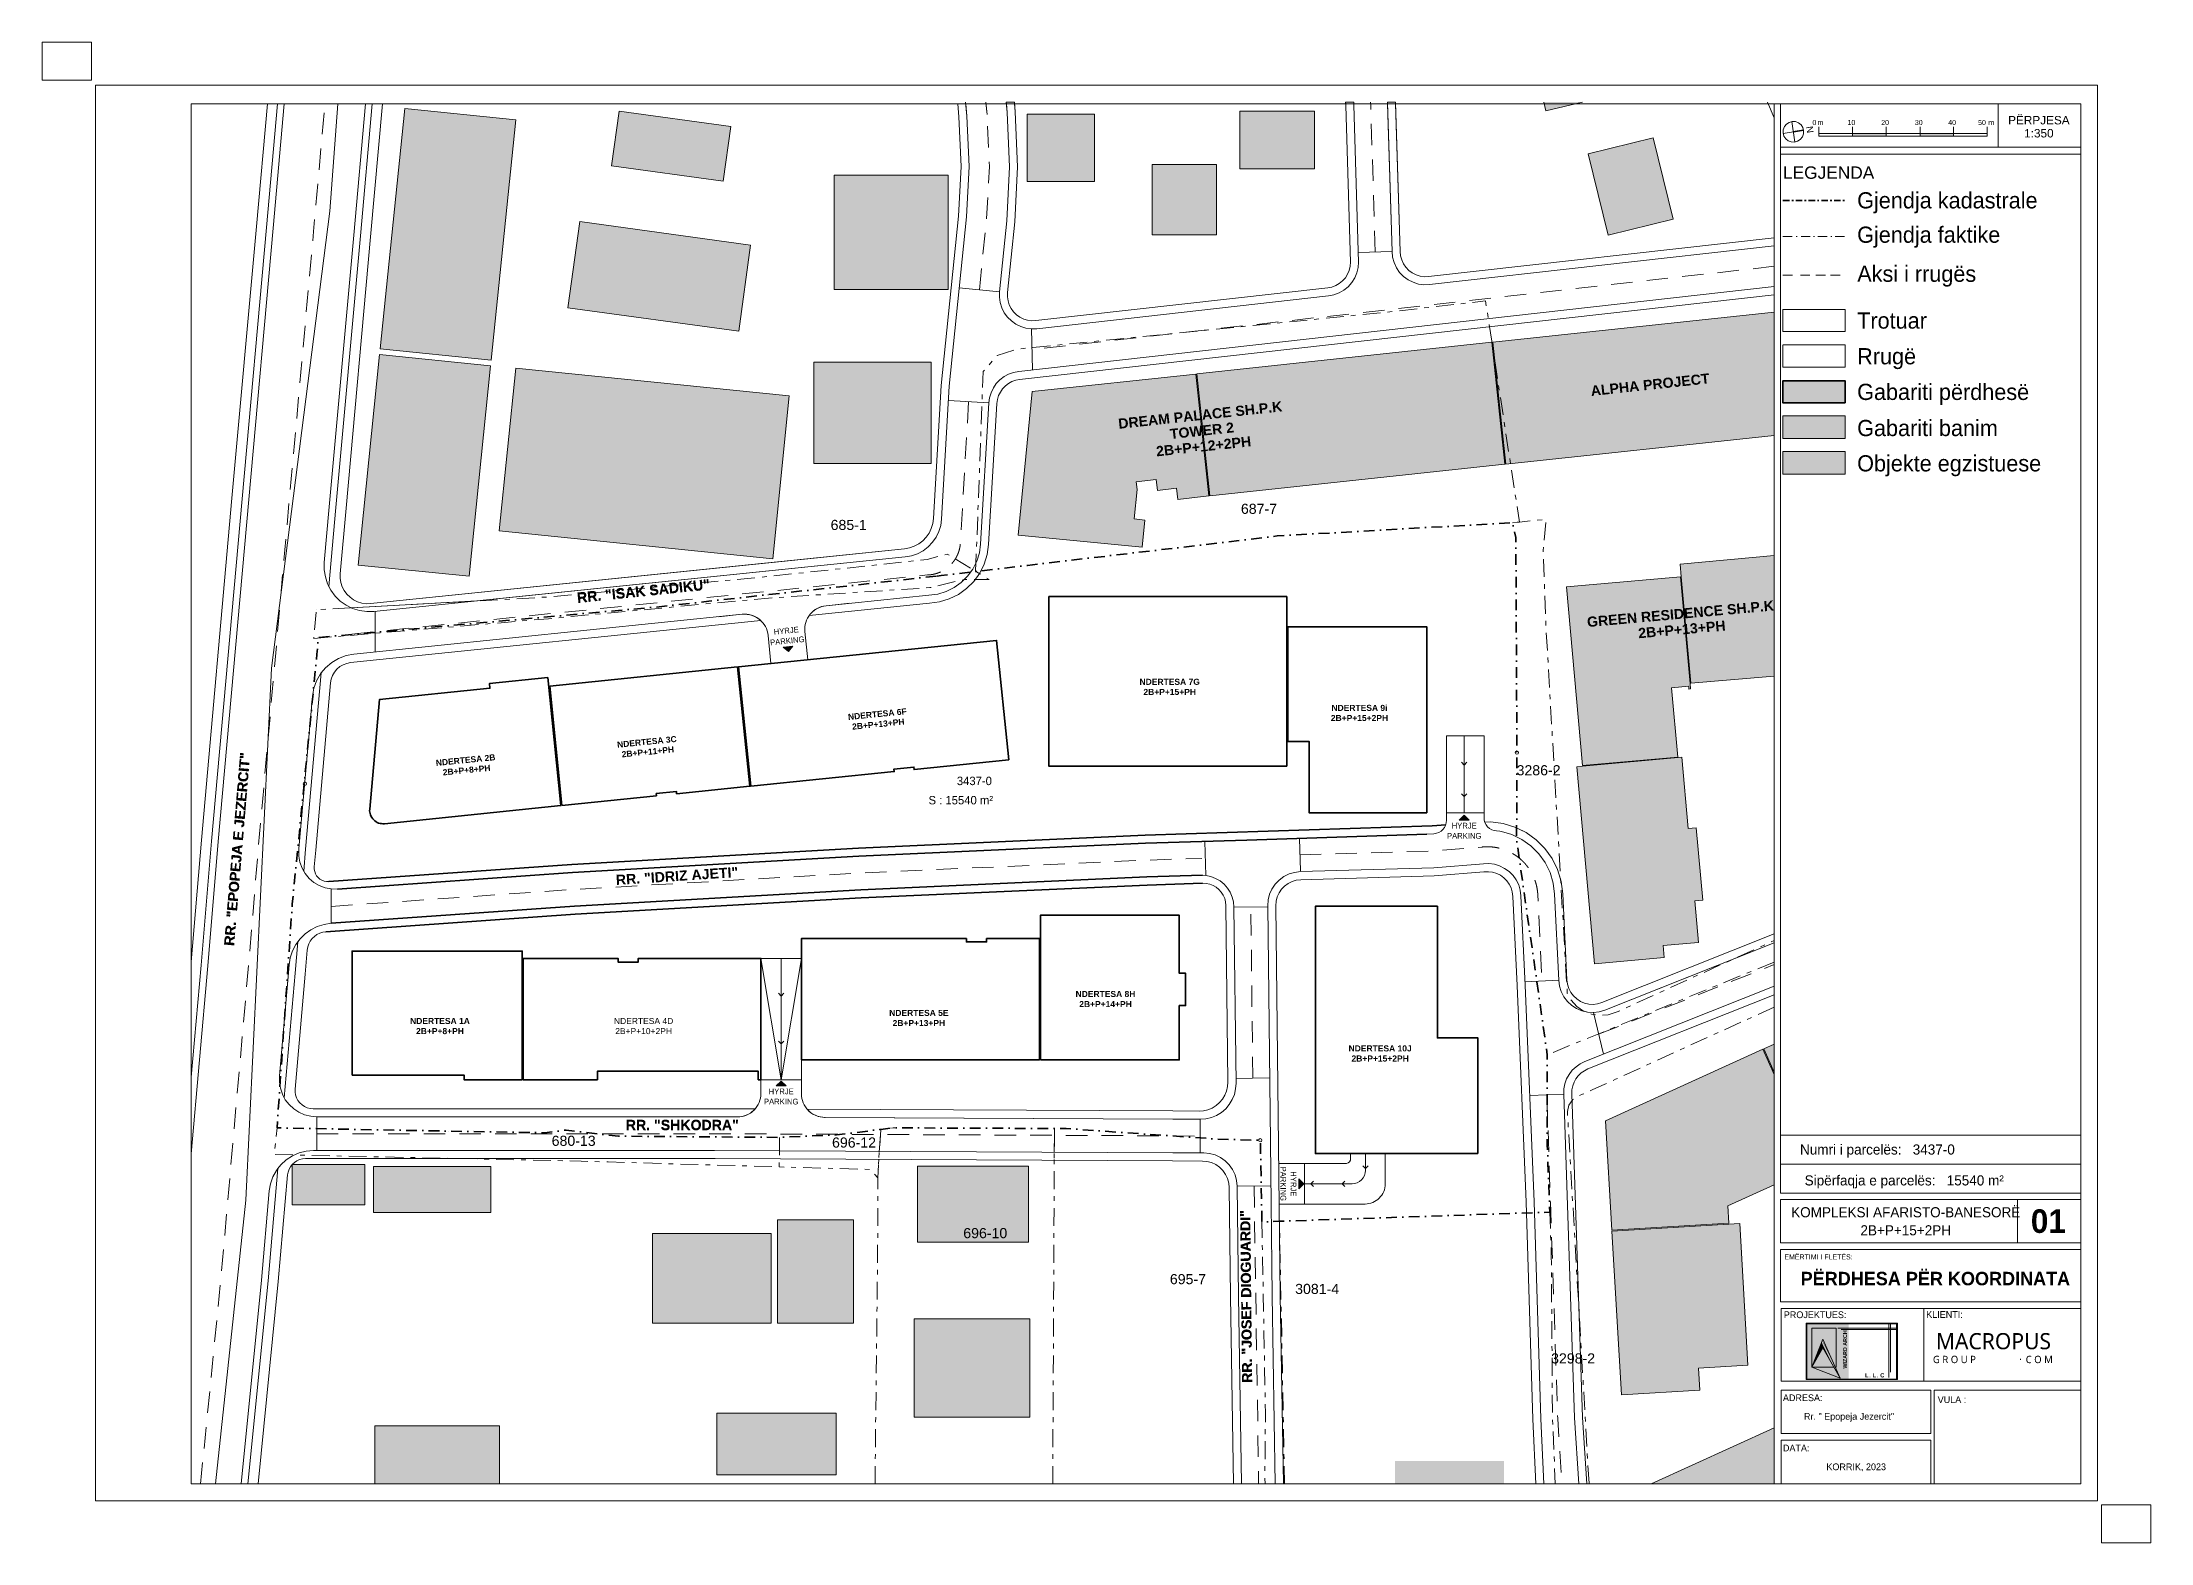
# Model space of a CAD drawing. Header units: feet. Extents: x 1843059 to 2155884, y -615960 to -393284.
import ezdxf

# ---------------------------------------------------------------- set-up
doc = ezdxf.new("R2010")
doc.units = ezdxf.units.FT
doc.header["$MEASUREMENT"] = 0
for name, pattern in [('ACAD_ISO03W100', [18000, 8000, -10000]), ('Dot & Dashed', [3351.388812, 1587.5, -881.944444, 0, -881.944368]), ('Double Dashed', [5468.055367, 2645.833254, -1058.333278, 705.555558, -1058.333278]), ('Long Dashed', [5291.666508, 3174.999952, -2116.666555])]:
    doc.linetypes.add(name, pattern=pattern)
for name, color, linetype, lineweight in [('2D Drafting - General_Pen_No__1', 7, 'Continuous', 13), ('A - Situacioni 2D_Pen_No__22', 8, 'Continuous', 35), ('A - Situacioni 2D_Pen_No__42', 8, 'Continuous', 25), ('Drawing & Figure_Pen_No__1', 7, 'Continuous', 13), ('Drawing & Figure_Pen_No__101', 252, 'Continuous', 13), ('Drawing & Figure_Pen_No__121', 255, 'Continuous', 0), ('Drawing & Figure_Pen_No__142', 8, 'Continuous', 13), ('Drawing & Figure_Pen_No__19', 255, 'Continuous', 0), ('Drawing & Figure_Pen_No__6', 5, 'Continuous', 35), ('Drawing & Figure_Pen_No__7', 7, 'Continuous', 35), ('New_2D Drafting - General_Pen_No__1', 7, 'Continuous', 13), ('New_AA - Konturat e 10 Ndertesave_Pen_No__6', 5, 'Continuous', 35), ('New_Drawing & Figure_Pen_No__1', 7, 'Continuous', 13)]:
    doc.layers.add(name, color=color, linetype=linetype, lineweight=lineweight)
for name, color, linetype, lineweight, true_color in [('A - Fill Zone_Pen_No__106', 171, 'Continuous', 13, 0xaaaaff), ('A - Pllaka meskatit_Pen_No__161', 7, 'Continuous', 13, 0x6a6a6a), ('A - Situacioni 2D_Pen_No__102', 7, 'Continuous', 13, 0xcccccc), ('A - Situacioni 2D_Pen_No__105', 7, 'Continuous', 13, 0xcae6ff), ('A - Situacioni 2D_Pen_No__106', 171, 'Continuous', 13, 0xaaaaff), ('A - Situacioni 2D_Pen_No__161', 7, 'Continuous', 13, 0x6a6a6a), ('A - Situacioni 2D_Pen_No__8', 7, 'Continuous', 35, 0xa80f02), ('A - Situacioni 2D_Pen_No__82', 7, 'Continuous', 20, 0xaaaaaa), ('A - Situacioni 2D_Pen_No__92', 7, 'Continuous', 13, 0xbf8080), ('Drawing & Figure_Pen_No__102', 7, 'Continuous', 13, 0xcccccc), ('Drawing & Figure_Pen_No__112', 7, 'Continuous', 13, 0xd5aaaa), ('Drawing & Figure_Pen_No__161', 7, 'Continuous', 13, 0x6a6a6a), ('Drawing & Figure_Pen_No__8', 7, 'Continuous', 35, 0xa80f02), ('New_A - Pllaka meskatit_Pen_No__161', 7, 'Continuous', 13, 0x6a6a6a), ('New_A - Situacioni 2D_Pen_No__82', 7, 'Continuous', 20, 0xaaaaaa)]:
    doc.layers.add(name, color=color, linetype=linetype, lineweight=lineweight, true_color=true_color)
doc.styles.add('GENERATED_STYLE_1', font='arialbd.ttf')
doc.styles.add('GENERATED_STYLE_2', font='arial.ttf')
doc.styles.add('GENERATED_STYLE_3', font='GOTHIC.TTF')
doc.styles.add('GENERATED_STYLE_4', font='GOTHICB.TTF')
doc.styles.add('GENERATED_STYLE_5', font='malgunsl.ttf')
doc.styles.add('GENERATED_STYLE_6', font='malgunsl.ttf')

msp = doc.modelspace()

# ---------------------------------------------------------------- texts
at = {"layer": 'A - Situacioni 2D_Pen_No__102', "color": 254, "linetype": 'Continuous', "lineweight": 13, "true_color": 0xcccccc, "char_height": 1500, "attachment_point": 7, "style": 'GENERATED_STYLE_2'}
for s, insert in [('\\A1;687-7', (2020898, -463296)), ('\\A1;687-7', (2020898, -463296)), ('\\A1;685-1', (1960030, -465691)), ('\\A1;685-1', (1960030, -465691)), ('\\A1;3286-2', (2061793, -502091)), ('\\A1;3286-2', (2061793, -502091)), ('\\A1;680-13', (1918646, -557077)), ('\\A1;680-13', (1918646, -557077)), ('\\A1;696-12', (1960238, -557332)), ('\\A1;696-12', (1960238, -557332)), ('\\A1;696-10', (1979708, -570775)), ('\\A1;696-10', (1979708, -570775)), ('\\A1;696-10', (1979708, -570775)), ('\\A1;695-7', (2010359, -577602)), ('\\A1;695-7', (2010359, -577602)), ('\\A1;3081-4', (2028943, -579056)), ('\\A1;3081-4', (2028943, -579056)), ('\\A1;3298-2', (2066913, -589362)), ('\\A1;3298-2', (2066913, -589362))]:
    msp.add_mtext(s, dxfattribs=dict(at, insert=insert))
at = {"layer": 'A - Situacioni 2D_Pen_No__106', "color": 161, "linetype": 'Continuous', "lineweight": 13, "true_color": 0xaaaaff, "char_height": 850, "attachment_point": 8, "line_spacing_factor": 1.0699, "style": 'GENERATED_STYLE_3'}
for insert, rotation in [((1953640, -482552), 5.8573), ((2026746, -562687), 270)]:
    msp.add_mtext('\\A1;HYRJE\\PPARKING', dxfattribs=dict(at, insert=insert, rotation=rotation))
for insert in [(2054023, -511494), (1952692, -550923)]:
    msp.add_mtext('\\A1;HYRJE\\PPARKING', dxfattribs=dict(at, insert=insert))
at = {"layer": 'A - Situacioni 2D_Pen_No__161', "color": 251, "linetype": 'Continuous', "lineweight": 13, "true_color": 0x6a6a6a, "insert": (1932283, -540490), "char_height": 900, "attachment_point": 8, "style": 'GENERATED_STYLE_2'}
msp.add_mtext('\\A1;NDERTESA 4D\\P2B+P+10+2PH', dxfattribs=at)
at = {"layer": 'A - Situacioni 2D_Pen_No__42', "color": 8, "linetype": 'Continuous', "lineweight": 25, "char_height": 900, "attachment_point": 8, "style": 'GENERATED_STYLE_1'}
for s, insert in [('\\A1;NDERTESA 7G\\P2B+P+15+PH\\P', (2010331, -490161)), ('\\A1;NDERTESA 9i\\P2B+P+15+2PH\\P', (2038484, -494028)), ('\\A1;NDERTESA 8H\\P2B+P+14+PH\\P', (2000806, -536472)), ('\\A1;NDERTESA 5E\\P2B+P+13+PH\\P', (1973119, -539294)), ('\\A1;NDERTESA 1A\\P2B+P+8+PH\\P', (1902074, -540490)), ('\\A1;NDERTESA 10J\\P2B+P+15+2PH\\P', (2041550, -544556))]:
    msp.add_mtext(s, dxfattribs=dict(at, insert=insert))
at = {"layer": 'A - Situacioni 2D_Pen_No__42', "color": 8, "linetype": 'Continuous', "lineweight": 25, "char_height": 900, "attachment_point": 8, "rotation": 5.61956, "style": 'GENERATED_STYLE_1'}
for s, insert in [('\\A1;NDERTESA 6F\\P2B+P+13+PH\\P', (1967145, -494945)), ('\\A1;NDERTESA 3C\\P2B+P+11+PH\\P', (1932957, -499038)), ('\\A1;NDERTESA 2B\\P2B+P+8+PH\\P', (1906068, -501759))]:
    msp.add_mtext(s, dxfattribs=dict(at, insert=insert))
at = {"layer": 'A - Situacioni 2D_Pen_No__82', "color": 253, "linetype": 'Continuous', "lineweight": 20, "true_color": 0xaaaaaa, "char_height": 1500, "attachment_point": 8, "style": 'GENERATED_STYLE_1'}
for s, insert, rotation in [('\\A1;ALPHA PROJECT', (2081681, -444866), 6.12288), ('\\A1;ALPHA PROJECT', (2081681, -444866), 6.12288), ('\\A1;RR. "ISAK SADIKU"', (1932334, -475525), 5.8573), ('\\A1;RR. "ISAK SADIKU"', (1932336, -475461), 5.8573), ('\\A1;RR. "EPOPEJA E JEZERCIT"', (1872754, -513118), 85.19654), ('\\A1;RR. "EPOPEJA E JEZERCIT"', (1872756, -513053), 85.19654), ('\\A1;RR. "IDRIZ AJETI"', (1937285, -517773), 3.7387), ('\\A1;RR. "JOSEF DIOGUARDI"', (2022444, -579430), 90.65887), ('\\A1;RR. "JOSEF DIOGUARDI"', (2022446, -579366), 90.65887)]:
    msp.add_mtext(s, dxfattribs=dict(at, insert=insert, rotation=rotation))
for s, insert, rotation, line_spacing_factor in [('\\A1;DREAM PALACE SH.P.K\\PTOWER 2\\P2B+P+12+2PH', (2015440, -453997), 6.12288, 0.93306), ('\\A1;DREAM PALACE SH.P.K\\PTOWER 2\\P2B+P+12+2PH', (2015440, -453997), 6.12288, 0.93306), ('\\A1;GREEN RESIDENCE SH.P.K\\P2B+P+13+PH', (2086382, -481187), 5.10276, 0.93193)]:
    msp.add_mtext(s, dxfattribs=dict(at, insert=insert, rotation=rotation, line_spacing_factor=line_spacing_factor))
for insert in [(1938025, -554762), (1938028, -554698)]:
    msp.add_mtext('\\A1;RR. "SHKODRA"', dxfattribs=dict(at, insert=insert))
at = {"layer": 'A - Situacioni 2D_Pen_No__92', "color": 23, "linetype": 'Continuous', "lineweight": 13, "true_color": 0xbf8080, "char_height": 1250, "attachment_point": 7, "style": 'GENERATED_STYLE_3'}
for s, insert in [('\\A1;3437-0', (1978753, -503544)), ('\\A1;S : 15540 m²', (1974554, -506405))]:
    msp.add_mtext(s, dxfattribs=dict(at, insert=insert))
at = {"layer": 'Drawing & Figure_Pen_No__1', "color": 7, "linetype": 'Continuous', "lineweight": 13, "insert": (2104747, -405833), "char_height": 1000, "attachment_point": 7, "rotation": 278.9, "style": 'GENERATED_STYLE_2'}
msp.add_mtext('\\A1;N', dxfattribs=at)
at = {"layer": 'Drawing & Figure_Pen_No__1', "color": 7, "linetype": 'Continuous', "lineweight": 13}
for s, insert, char_height, attachment_point, style in [('\\A1;0', (2105686, -405591), 750, 7, 'GENERATED_STYLE_2'), ('\\A1;m', (2106447, -405579), 750, 7, 'GENERATED_STYLE_2'), ('\\A1;10', (2110878, -405591), 750, 7, 'GENERATED_STYLE_2'), ('\\A1;20', (2115878, -405591), 750, 7, 'GENERATED_STYLE_2'), ('\\A1;30', (2120877, -405592), 750, 7, 'GENERATED_STYLE_2'), ('\\A1;40', (2125825, -405591), 750, 7, 'GENERATED_STYLE_2'), ('\\A1;50', (2130251, -405591), 750, 7, 'GENERATED_STYLE_2'), ('\\A1;m', (2131775, -405579), 750, 7, 'GENERATED_STYLE_2'), ('\\A1;LEGJENDA', (2101315, -413586), 1836.38, 7, 'GENERATED_STYLE_2'), ('\\A1;LEGJENDA', (2101315, -413586), 1836.38, 7, 'GENERATED_STYLE_2'), ('\\A1;Gjendja kadastrale', (2112317, -418678), 2400.51, 7, 'GENERATED_STYLE_3'), ('\\A1;Gjendja faktike', (2112317, -423775), 2400.51, 7, 'GENERATED_STYLE_3'), ('\\A1;Aksi i rrugës', (2112334, -429569), 2397.55, 7, 'GENERATED_STYLE_3'), ('\\A1;Trotuar', (2112317, -435826), 2400.51, 7, 'GENERATED_STYLE_3'), ('\\A1;Rrugë', (2112317, -441811), 2400.5, 7, 'GENERATED_STYLE_3'), ('\\A1;Gabariti përdhesë', (2112317, -447102), 2400.51, 7, 'GENERATED_STYLE_3'), ('\\A1;Gabariti banim', (2112317, -451776), 2400.51, 7, 'GENERATED_STYLE_3'), ('\\A1;Objekte egzistuese', (2112317, -457703), 2400.51, 7, 'GENERATED_STYLE_3'), ('\\A1;Numri i parcelës:   3437-0', (2115323, -558798), 1500, 8, 'GENERATED_STYLE_3'), ('\\A1;Sipërfaqja e parcelës:   15540 m²', (2119303, -563380), 1500, 8, 'GENERATED_STYLE_3'), ('\\A1;01', (2138082, -570022), 3500, 7, 'GENERATED_STYLE_4'), ('\\A1;EMËRTIMI I FLETËS:', (2101524, -573917), 750, 7, 'GENERATED_STYLE_3'), ('\\A1;PËRDHESA PËR KOORDINATA', (2103937, -577776), 2000.01, 7, 'GENERATED_STYLE_4'), ('\\A1;PROJEKTUES:', (2101438, -582632), 1000, 7, 'GENERATED_STYLE_3'), ('\\A1;KLIENTI:', (2122562, -582577), 1000, 7, 'GENERATED_STYLE_3'), ('\\A1;L', (2113471, -591414), 628.4, 7, 'GENERATED_STYLE_4'), ('\\A1;L', (2114602, -591414), 628.4, 7, 'GENERATED_STYLE_4'), ('\\A1;C', (2115734, -591430), 628.4, 7, 'GENERATED_STYLE_4'), ('\\A1;ADRESA:', (2101305, -594950), 1000, 7, 'GENERATED_STYLE_3'), ('\\A1;.', (2114107, -591426), 628.4, 7, 'GENERATED_STYLE_4'), ('\\A1;.', (2115239, -591426), 628.4, 7, 'GENERATED_STYLE_4'), ('\\A1;VULA :', (2124266, -595226), 1000, 7, 'GENERATED_STYLE_3'), ('\\A1;Rr. " Epopeja Jezercit"', (2104421, -598003), 1000, 7, 'GENERATED_STYLE_3'), ('\\A1;DATA: ', (2101305, -602392), 1000, 7, 'GENERATED_STYLE_3'), ('\\A1;KORRIK, 2023', (2107751, -605367), 1000, 7, 'GENERATED_STYLE_3')]:
    msp.add_mtext(s, dxfattribs=dict(at, insert=insert, char_height=char_height, attachment_point=attachment_point, style=style))
at = {"layer": 'Drawing & Figure_Pen_No__1', "color": 7, "linetype": 'Continuous', "lineweight": 13, "attachment_point": 8}
for s, insert, char_height, line_spacing_factor, style in [('\\A1;PËRPJESA\\P1:350', (2139278, -407439), 1250, 0.928688, 'GENERATED_STYLE_2'), ('\\A1;KOMPLEKSI AFARISTO-BANESORË \\P2B+P+15+2PH', (2119522, -570355), 1500, 1.071742, 'GENERATED_STYLE_3')]:
    msp.add_mtext(s, dxfattribs=dict(at, insert=insert, char_height=char_height, line_spacing_factor=line_spacing_factor, style=style))
at = {"layer": 'Drawing & Figure_Pen_No__19', "color": 255, "linetype": 'Continuous', "lineweight": 0, "insert": (2110815, -591204), "char_height": 573.4, "attachment_point": 7, "rotation": 90, "style": 'GENERATED_STYLE_4'}
msp.add_mtext('\\A1;     WIZARD ARCH', dxfattribs=at)
at = {"layer": 'Drawing & Figure_Pen_No__8', "color": 14, "linetype": 'Continuous', "lineweight": 35, "true_color": 0xa80f02, "attachment_point": 7}
for s, insert, char_height, style in [('\\A1;MACROPUS', (2123993, -587271), 2400.08, 'GENERATED_STYLE_6'), ('\\A1;G R O U P', (2123552, -589310), 1087.86, 'GENERATED_STYLE_5'), ('\\A1;.', (2136355, -588834), 1087.9, 'GENERATED_STYLE_5'), ('\\A1;C O M', (2137318, -589310), 1087.9, 'GENERATED_STYLE_5')]:
    msp.add_mtext(s, dxfattribs=dict(at, insert=insert, char_height=char_height, style=style))

# ---------------------------------------------------------------- hatches: boundary and pattern name
at = {"layer": 'A - Fill Zone_Pen_No__106', "linetype": 'Continuous', "lineweight": 0, "true_color": 0x2a2a3f}
for points in [[(1953760, -483713), (1952964, -483065), (1954407, -482917)], [(2054023, -508003), (2053297, -508729), (2054749, -508729)], [(1952692, -547432), (1951967, -548157), (1953418, -548157)], [(2030238, -562687), (2029512, -561961), (2029512, -563413)]]:
    msp.add_hatch(color=179, dxfattribs=at).paths.add_polyline_path(points)
at = {"layer": 'A - Situacioni 2D_Pen_No__102', "linetype": 'Continuous', "lineweight": 0, "true_color": 0xf2f2f2}
for points in [[(1896837, -403132), (1893206, -438782), (1909678, -440460), (1913309, -404810)], [(2020741, -412060), (2020741, -403504), (2031832, -403504), (2031832, -412060)], [(2065840, -402187), (2071591, -402187), (2066149, -403483)], [(1989210, -403980), (1999192, -403980), (1999192, -413962), (1989210, -413962)], [(2072393, -409842), (2082058, -407465), (2085028, -419543), (2075363, -421920)], [(2007748, -411426), (2007748, -421884), (2017255, -421884), (2017255, -411426)], [(1960534, -413044), (1977488, -413044), (1977488, -429997), (1960534, -429997)], [(2100024, -433324), (2058260, -437804), (2058568, -440680), (2060201, -455901), (2100024, -451629)], [(2100024, -433324), (2058260, -437804), (2058568, -440680), (2060201, -455901), (2100024, -451629)], [(2016300, -460610), (2060052, -455917), (2058110, -437820), (2014359, -442514)], [(2016300, -460610), (2060052, -455917), (2058110, -437820), (2014359, -442514)], [(1893119, -439637), (1889938, -470866), (1906410, -472544), (1909591, -441315)], [(1957524, -440772), (1974953, -440772), (1974953, -455824), (1957524, -455824)], [(1913308, -441645), (1910846, -465814), (1951432, -469947), (1953894, -445779)], [(1987873, -466432), (2006264, -468225), (2006657, -464194), (2005065, -464038), (2005489, -459681), (2005364, -458514), (2008346, -458194), (2008517, -459786), (2011351, -459482), (2011527, -461122), (2016151, -460626), (2014210, -442530), (1989927, -445135)], [(1987873, -466432), (2006264, -468225), (2006657, -464194), (2005065, -464038), (2005489, -459681), (2005364, -458514), (2008346, -458194), (2008517, -459786), (2011351, -459482), (2011527, -461122), (2016151, -460626), (2014210, -442530), (1989927, -445135)], [(2087642, -488415), (2100024, -487340), (2100024, -469479), (2086063, -470725), (2086230, -472599)], [(2087642, -488415), (2100024, -487340), (2100024, -469479), (2086063, -470725), (2086230, -472599)], [(2086130, -472608), (2069198, -474119), (2071562, -500618), (2085708, -499355), (2084791, -489093), (2087331, -488866), (2087367, -489265), (2087616, -489242), (2087543, -488424)], [(2086130, -472608), (2069198, -474119), (2071562, -500618), (2085708, -499355), (2084791, -489093), (2087331, -488866), (2087367, -489265), (2087616, -489242), (2087543, -488424)], [(2088453, -509852), (2087258, -509958), (2086315, -499401), (2071571, -500717), (2070706, -500796), (2073338, -530026), (2083696, -529101), (2083554, -527311), (2088770, -526895), (2088219, -520716), (2089414, -520609)], [(2088453, -509852), (2087258, -509958), (2086315, -499401), (2071571, -500717), (2070706, -500796), (2073338, -530026), (2083696, -529101), (2083554, -527311), (2088770, -526895), (2088219, -520716), (2089414, -520609)], [(2100024, -546482), (2098318, -542730), (2074969, -553347), (2075911, -569549), (2093282, -568539), (2093132, -565960), (2100024, -562826)], [(2100024, -546482), (2098318, -542730), (2074969, -553347), (2075911, -569549), (2093282, -568539), (2093132, -565960), (2100024, -562826)], [(2098455, -542668), (2100024, -546119), (2100024, -541955)], [(1890935, -559803), (1880161, -559803), (1880161, -565824), (1890935, -565824)], [(1892203, -560120), (1909632, -560120), (1909632, -566933), (1892203, -566933)], [(1972920, -560086), (1989399, -560086), (1989399, -571336), (1972920, -571336)], [(1952164, -568008), (1963414, -568008), (1963414, -583377), (1952164, -583377)], [(2094888, -568596), (2075920, -569699), (2077333, -593988), (2088963, -593311), (2088773, -590037), (2096110, -589610)], [(2094888, -568596), (2075920, -569699), (2077333, -593988), (2088963, -593311), (2088773, -590037), (2096110, -589610)], [(1933626, -570068), (1951214, -570068), (1951214, -583377), (1933626, -583377)], [(1972445, -582744), (1989557, -582744), (1989557, -597321), (1972445, -597321)], [(1943147, -596740), (1943147, -605872), (1960862, -605872), (1960862, -596740)], [(1892423, -598610), (1892423, -607209), (1910908, -607209), (1910908, -598610)], [(2100024, -598912), (2081777, -607209), (2100024, -607209)], [(2100024, -598912), (2081777, -607209), (2100024, -607209)], [(2043751, -603839), (2059913, -603839), (2059913, -607209), (2043751, -607209)]]:
    msp.add_hatch(color=7, dxfattribs=at).paths.add_polyline_path(points)
at = {"layer": 'A - Situacioni 2D_Pen_No__105', "linetype": 'Continuous', "lineweight": 0, "true_color": 0x32393f}
for points in [[(1927540, -411618), (1928649, -403537), (1945201, -405809), (1944091, -413890)], [(1921044, -432691), (1946395, -436177), (1948152, -423394), (1922801, -419908)]]:
    msp.add_hatch(color=250, dxfattribs=at).paths.add_polyline_path(points)
at = {"layer": 'Drawing & Figure_Pen_No__1', "linetype": 'Continuous', "lineweight": 0, "true_color": 0xffffff}
for points in [[(2104378, -406405), (2104374, -406339), (2104360, -406288), (2102840, -406529), (2102867, -406630)], [(2106926, -586523), (2105610, -589911), (2107204, -587008)], [(2107045, -586217), (2106926, -586523), (2108867, -589911), (2108950, -590057)], [(2107045, -586217), (2108950, -590057), (2109009, -590159), (2109188, -590471), (2107058, -586181), (2107051, -586200)], [(2107062, -586171), (2107058, -586181), (2109188, -590471), (2109425, -590885), (2107072, -586145)]]:
    msp.add_hatch(color=7, dxfattribs=at).paths.add_polyline_path(points)
at = {"layer": 'Drawing & Figure_Pen_No__1', "linetype": 'Continuous', "lineweight": 0, "true_color": 0x000000}
for points in [[(2111640, -406847), (2111640, -407246), (2116640, -407246), (2116640, -406847)], [(2126586, -407246), (2126586, -406847), (2121640, -406847), (2121640, -407246)], [(2104872, -583452), (2104872, -591654), (2109942, -591654), (2109942, -583452)], [(2109942, -583452), (2109942, -591654), (2111069, -591654), (2111069, -583452)]]:
    msp.add_hatch(color=18, dxfattribs=at).paths.add_polyline_path(points)
at = {"layer": 'Drawing & Figure_Pen_No__1', "linetype": 'Continuous', "lineweight": 0, "true_color": 0xbebebe}
for points in [[(2107072, -586145), (2109425, -590885), (2109643, -591266), (2109663, -591301), (2107086, -586109)], [(2107086, -586109), (2109663, -591301), (2109799, -591538), (2109692, -591295), (2107100, -586073), (2107090, -586099)]]:
    msp.add_hatch(color=9, dxfattribs=at).paths.add_polyline_path(points)
at = {"layer": 'Drawing & Figure_Pen_No__1', "linetype": 'Continuous', "lineweight": 0, "true_color": 0x7f7f7f}
for points in [[(2107106, -586059), (2107100, -586073), (2109692, -591295), (2109441, -590727), (2107114, -586037)], [(2107128, -586002), (2107114, -586037), (2109441, -590727), (2109191, -590158)]]:
    msp.add_hatch(color=8, dxfattribs=at).paths.add_polyline_path(points)
at = {"layer": 'Drawing & Figure_Pen_No__1', "linetype": 'Continuous', "lineweight": 0, "true_color": 0x3f3f3f}
for points in [[(2107128, -586002), (2109191, -590158), (2109114, -589984), (2108940, -589589), (2107142, -585966), (2107139, -585973)], [(2107144, -585962), (2107142, -585966), (2108940, -589589), (2108690, -589020), (2107156, -585930)]]:
    msp.add_hatch(color=250, dxfattribs=at).paths.add_polyline_path(points)
at = {"layer": 'Drawing & Figure_Pen_No__102', "linetype": 'Continuous', "lineweight": 0, "true_color": 0xf2f2f2}
msp.add_hatch(color=7, dxfattribs=at).paths.add_polyline_path([(2110531, -457383), (2110531, -454024), (2101314, -454024), (2101314, -457383)])
at = {"layer": 'Drawing & Figure_Pen_No__112', "linetype": 'Continuous', "lineweight": 0, "true_color": 0x352a2a}
msp.add_hatch(color=250, dxfattribs=at).paths.add_polyline_path([(2110531, -452099), (2110531, -448741), (2101314, -448741), (2101314, -452099)])
at = {"layer": 'Drawing & Figure_Pen_No__121', "linetype": 'Continuous', "lineweight": 0, "true_color": 0x3f3f3f}
msp.add_hatch(color=250, dxfattribs=at).paths.add_polyline_path([(2110531, -446815), (2110531, -443528), (2101314, -443528), (2101314, -446815)])

# ---------------------------------------------------------------- linework, layer by layer
at = {"layer": '2D Drafting - General_Pen_No__1', "color": 7, "linetype": 'Continuous', "lineweight": 13}
for p, q in [((1850985, -399687), (1850985, -609709)), ((2147985, -399687), (1850985, -399687)), ((1850985, -399687), (1850985, -609709)), ((2147985, -609709), (2147985, -399687)), ((2145485, -402437), (1865184, -402437)), ((1865184, -402437), (1865184, -607209)), ((2147985, -609709), (2147985, -461209)), ((1850985, -609709), (2147985, -609709)), ((1865184, -607209), (2145485, -607209))]:
    msp.add_line(p, q, dxfattribs=at)
at = {"layer": 'A - Fill Zone_Pen_No__106', "color": 161, "linetype": 'Continuous', "lineweight": 13, "true_color": 0xaaaaff, "flags": 128}
for points in [[(1953760, -483713), (1952964, -483065), (1954407, -482917)], [(2054023, -508003), (2053297, -508729), (2054749, -508729)], [(1952692, -547432), (1951967, -548157), (1953418, -548157)], [(2030238, -562687), (2029512, -561961), (2029512, -563413)]]:
    msp.add_lwpolyline(points, close=True, dxfattribs=at)
at = {"layer": 'A - Pllaka meskatit_Pen_No__161', "color": 251, "linetype": 'Continuous', "lineweight": 13, "true_color": 0x6a6a6a}
for points in [[(1865184, -558232), (1867642, -530333), (1869190, -511914), (1873701, -461159), (1877347, -420867), (1878981, -402437), (1876471, -402437), (1874857, -420644), (1871210, -460935), (1866699, -511699), (1865184, -529729)], [(1884918, -470500), (1884908, -471571), (1885070, -472631), (1885399, -473651), (1885606, -474055), (1885886, -474605), (1886519, -475470), (1887282, -476222), (1888155, -476844), (1888905, -477213), (1907520, -476192), (1971105, -469669), (1972029, -469501), (1972915, -469190), (1973742, -468745), (1974489, -468176), (1975139, -467497), (1975674, -466726), (1976083, -465880), (1976354, -464981), (1976482, -464051), (1977637, -444316), (1980181, -419201), (1980574, -411734), (1980244, -404264), (1980084, -402437), (1978879, -402437), (1979049, -404372), (1979374, -411727), (1978987, -419080), (1976441, -444221), (1975285, -463981), (1975182, -464725), (1974965, -465444), (1974638, -466121), (1974209, -466738), (1973690, -467281), (1973092, -467736), (1972431, -468092), (1971722, -468341), (1970983, -468476), (1951377, -470487), (1891789, -476600), (1891132, -476614), (1890482, -476524), (1889854, -476331), (1889265, -476040), (1888730, -475660), (1888262, -475198), (1887874, -474668), (1887576, -474083), (1887374, -473458), (1887275, -472809), (1887281, -472152), (1888143, -462454), (1891789, -422161), (1893537, -402437), (1891028, -402437), (1889299, -421938), (1885653, -462231)], [(1986085, -402187), (1986107, -402437), (1986220, -403724), (1986566, -411766), (1986151, -419806), (1985085, -430324), (1985069, -431134), (1985184, -431935), (1985427, -432708), (1985791, -433431), (1986267, -434086), (1986843, -434656), (1987503, -435125), (1988230, -435481), (1989005, -435716), (1989808, -435822), (1990617, -435797), (2033900, -430942), (2034702, -430785), (2035467, -430500), (2036176, -430093), (2036809, -429577), (2037349, -428965), (2037783, -428273), (2038098, -427519), (2038286, -426725), (2038342, -425910), (2037661, -402633), (2037649, -402437), (2037634, -402187), (2036431, -402187), (2036447, -402437), (2036463, -402688), (2037143, -425925), (2037100, -426544), (2036957, -427148), (2036717, -427721), (2036388, -428247), (2035977, -428712), (2035496, -429105), (2034957, -429413), (2034376, -429630), (2033766, -429750), (1990483, -434604), (1989868, -434623), (1989258, -434543), (1988669, -434364), (1988116, -434094), (1987615, -433737), (1987177, -433304), (1986815, -432806), (1986539, -432257), (1986354, -431670), (1986267, -431060), (1986279, -430444), (1987345, -419926), (1987766, -411774), (1987415, -403619), (1987311, -402437), (1987289, -402187)], [(2042634, -402187), (2042642, -402437), (2043322, -424367), (2043403, -425196), (2043621, -426000), (2043970, -426756), (2044439, -427444), (2045016, -428045), (2045685, -428542), (2046427, -428920), (2047221, -429171), (2048046, -429286), (2048879, -429262), (2100024, -423525), (2100024, -422318), (2048745, -428069), (2048112, -428087), (2047485, -428000), (2046881, -427810), (2046318, -427522), (2045809, -427145), (2045371, -426688), (2045014, -426165), (2044749, -425590), (2044584, -424979), (2044522, -424349), (2043843, -402437), (2043835, -402187)], [(2024867, -521425), (2025270, -556446), (2025533, -579291), (2025999, -607209), (2027200, -607209), (2026732, -579274), (2026068, -521463), (2026120, -520759), (2026280, -520125), (2026547, -519527), (2026912, -518985), (2027365, -518513), (2027892, -518126), (2028478, -517835), (2029105, -517649), (2029806, -517567), (2049575, -516980), (2056930, -516404), (2057626, -516379), (2058243, -516459), (2058839, -516638), (2059397, -516913), (2059904, -517275), (2060344, -517715), (2060707, -518221), (2060981, -518779), (2061161, -519375), (2061248, -520041), (2061871, -533280), (2063196, -565425), (2064197, -597596), (2064652, -607209), (2065854, -607209), (2065396, -597549), (2064396, -565382), (2063070, -533227), (2062444, -519936), (2062339, -519123), (2062102, -518338), (2061740, -517602), (2061262, -516936), (2060682, -516356), (2060015, -515879), (2059279, -515518), (2058494, -515281), (2057681, -515176), (2056862, -515205), (2049510, -515781), (2029718, -516369), (2028863, -516469), (2028037, -516714), (2027265, -517097), (2026571, -517607), (2025974, -518229), (2025493, -518944), (2025142, -519730), (2024931, -520566)], [(2068785, -549381), (2070394, -597401), (2071035, -607209), (2072237, -607209), (2071593, -597360), (2069984, -549332), (2070006, -548747), (2070117, -548173), (2070314, -547622), (2070594, -547109), (2070950, -546644), (2071372, -546239), (2071852, -545904), (2072378, -545647), (2100024, -534657), (2100024, -533366), (2071934, -544532), (2071243, -544871), (2070612, -545311), (2070056, -545844), (2069588, -546455), (2069220, -547131), (2068959, -547856), (2068814, -548611)], [(1875091, -607209), (1878069, -577202), (1879463, -561378), (1879537, -560946), (1879681, -560533), (1879891, -560148), (1880161, -559803), (1880484, -559508), (1880851, -559269), (1881253, -559094), (1881677, -558986), (1882114, -558950), (1942908, -558951), (2010766, -559270), (2015178, -559303), (2015863, -559367), (2016528, -559549), (2017152, -559841), (2017716, -560236), (2018204, -560722), (2018602, -561285), (2018897, -561907), (2019081, -562571), (2019148, -563257), (2019333, -579378), (2019799, -607209), (2020999, -607209), (2020533, -579361), (2020345, -563047), (2020261, -562190), (2020032, -561360), (2019663, -560582), (2019166, -559879), (2018556, -559271), (2017850, -558777), (2017071, -558411), (2016240, -558185), (2015383, -558105), (2010775, -558070), (1942818, -557751), (1883298, -557751), (1882219, -557840), (1881169, -558105), (1880177, -558538), (1879269, -559129), (1878470, -559860), (1878043, -560406), (1877803, -560713), (1877284, -561663), (1876928, -562686), (1876744, -563753), (1875580, -576969), (1872579, -607209)]]:
    msp.add_lwpolyline(points, close=True, dxfattribs=at)
for points in [[(1956842, -478370), (1974711, -476537), (1976199, -476338), (1977635, -475901), (1978981, -475237), (1980203, -474365), (1981267, -473308), (1982147, -472092), (1982819, -470750), (1983265, -469317), (1983474, -467830), (1984699, -446882), (1984780, -446297), (1984950, -445731), (1985205, -445198), (1985540, -444712), (1985947, -444283), (1986415, -443923), (1986933, -443639), (1987489, -443439), (1988069, -443328), (2100024, -430770), (2100024, -429563), (1987936, -442135), (1987172, -442282), (1986441, -442545), (1985759, -442918), (1985143, -443392), (1984608, -443956), (1984167, -444597), (1983831, -445297), (1983607, -446042), (1983501, -446812), (1982276, -467760), (1982093, -469057), (1981703, -470307), (1981116, -471478), (1980347, -472538), (1979416, -473459), (1978349, -474217), (1977172, -474793), (1975918, -475171), (1974620, -475340), (1959344, -476907, 0.2167451)], [(1878249, -546670), (1878245, -547596), (1878393, -548511), (1878690, -549388), (1878972, -549913), (1879128, -550204), (1879695, -550936), (1880375, -551565), (1881149, -552073), (1881997, -552446), (1882894, -552674), (1883817, -552751), (1942830, -552751), (1946176, -552766, 0.2167451), (1948820, -551579), (1942833, -551551), (1883272, -551551), (1882827, -551514), (1882394, -551404), (1881986, -551224), (1881612, -550979), (1881284, -550676), (1881011, -550323), (1880800, -549929), (1880656, -549506), (1880585, -549065), (1880587, -548619), (1882089, -531576), (1882389, -528004), (1882464, -527543), (1882611, -527100), (1882826, -526685), (1883103, -526308), (1883436, -525980), (1883816, -525708), (1884234, -525499), (1884680, -525358), (1885142, -525289), (1900452, -524217), (1922123, -522699), (1964550, -520262), (2007004, -518357), (2010982, -518228), (2015212, -518091), (2015744, -518116), (2016264, -518225), (2016761, -518416), (2017222, -518682), (2017634, -519018), (2017988, -519416), (2018274, -519864), (2018486, -520352), (2018618, -520867), (2018666, -521397), (2018968, -547592), (2018922, -548267), (2018770, -548926), (2018515, -549552), (2018165, -550130), (2017727, -550646), (2017213, -551086), (2016636, -551438), (2016011, -551696), (2015353, -551850), (2014678, -551899), (2010812, -551871), (1956543, -551615, 0.2192251), (1959209, -552828), (2010805, -553071), (2014865, -553101), (2015699, -553040), (2016513, -552849), (2017287, -552531), (2018000, -552094), (2018635, -551551), (2019177, -550913), (2019610, -550198), (2019925, -549423), (2020113, -548608), (2020170, -547774), (2019869, -521628), (2019800, -520870), (2019611, -520133), (2019309, -519435), (2018899, -518794), (2018393, -518226), (2017803, -517745), (2017144, -517364), (2016434, -517092), (2015689, -516936), (2014929, -516900), (2010944, -517029), (2006958, -517157), (1964489, -519064), (1922047, -521502), (1900368, -523020), (1885938, -524031), (1884890, -524187), (1883880, -524507), (1882932, -524980), (1882071, -525597), (1881317, -526340), (1881025, -526737), (1880688, -527193), (1880201, -528134), (1879868, -529140), (1879697, -530185)]]:
    msp.add_lwpolyline(points, format="xyb", close=True, dxfattribs=at)
msp.add_lwpolyline([(2051287, -509428), (2049279, -509586), (2010743, -510832), (2006713, -510962), (1964168, -512872), (1956874, -513291), (1921650, -515314), (1899935, -516835), (1885575, -517841), (1885228, -517835), (1884887, -517770), (1884562, -517647), (1884263, -517471), (1883999, -517245), (1883778, -516978), (1883605, -516677), (1883487, -516351), (1883427, -516009), (1883426, -515662), (1883636, -513163), (1885840, -488363), (1885940, -487799), (1886135, -487260), (1886419, -486763), (1886785, -486322), (1887221, -485950), (1887715, -485659), (1888251, -485456), (1888814, -485349), (1949656, -479107, 0.2167451), (1946909, -478183), (1889312, -484092), (1888147, -484314), (1887037, -484733), (1886015, -485336), (1885112, -486106), (1884465, -486886), (1884355, -487019), (1883765, -488049), (1883362, -489165), (1883155, -490333), (1881145, -512948), (1881129, -513137), (1881132, -514064), (1881293, -514976), (1881608, -515847), (1881867, -516300), (1882068, -516651), (1882660, -517364), (1883364, -517966), (1884162, -518437), (1885029, -518764), (1885939, -518938), (1886865, -518953), (1900019, -518032), (1921729, -516512), (1956997, -514486), (1964233, -514070), (2006765, -512161), (2021752, -511676), (2048485, -510812)], format="xyb", dxfattribs=at)
msp.add_lwpolyline([(2059289, -510359), (2059539, -510391), (2061109, -510864), (2061797, -511202), (2062581, -511587), (2063914, -512541), (2065074, -513700), (2066029, -515033), (2066753, -516505), (2067228, -518074), (2067439, -519700), (2068041, -532492), (2068156, -533348), (2068416, -534171), (2068815, -534937), (2069339, -535624), (2069973, -536210), (2070699, -536678), (2071494, -537014), (2071817, -537088), (2072336, -537208), (2073198, -537254), (2074055, -537152), (2074882, -536903), (2094184, -529231), (2100024, -526909), (2100024, -525618), (2074439, -535788), (2073811, -535977), (2073159, -536055), (2072504, -536020), (2071864, -535872), (2071260, -535617), (2070708, -535261), (2070226, -534816), (2069828, -534294), (2069525, -533712), (2069327, -533086), (2069240, -532436), (2068637, -519644), (2068401, -517823), (2068336, -517607), (2067870, -516065), (2067059, -514417), (2065989, -512924), (2064690, -511626), (2063196, -510557), (2061802, -509872), (2061548, -509748), (2059790, -509218), (2057968, -508983), (2057078, -509015)], dxfattribs=at)
at = {"layer": 'A - Situacioni 2D_Pen_No__102', "color": 254, "linetype": 'Continuous', "lineweight": 13, "true_color": 0xcccccc}
for p, q in [((1883739, -477497), (1883739, -477497)), ((1883739, -477497), (1883739, -477497)), ((1941915, -476232), (1941915, -476232)), ((1941915, -476232), (1941915, -476232)), ((1884044, -481680), (1884044, -481680)), ((1884044, -481680), (1884044, -481680)), ((1883344, -481768), (1883344, -481768)), ((1883344, -481768), (1883344, -481768)), ((2061841, -498697), (2061841, -498697)), ((2061841, -498697), (2061841, -498697)), ((1882044, -503313), (1882044, -503313)), ((1882044, -503313), (1882044, -503313)), ((1880110, -521313), (1880110, -521313)), ((1880110, -521313), (1880110, -521313)), ((1880131, -521943), (1880131, -521943)), ((1880131, -521943), (1880131, -521943)), ((1880192, -521337), (1880192, -521337)), ((1880192, -521337), (1880192, -521337)), ((1880207, -521137), (1880207, -521137)), ((1880207, -521137), (1880207, -521137)), ((1902577, -523278), (1902577, -523278)), ((1902577, -523278), (1902577, -523278)), ((2063566, -524048), (2063566, -524048)), ((2063566, -524048), (2063566, -524048)), ((2066341, -543538), (2066341, -543538)), ((2066341, -543538), (2066341, -543538)), ((1877908, -554412), (1877908, -554412)), ((1877908, -554412), (1877908, -554412)), ((1903413, -554875), (1903413, -554875)), ((1903413, -554875), (1903413, -554875)), ((1928601, -555608), (1928601, -555608)), ((1928601, -555608), (1928601, -555608)), ((1952448, -555803), (1952448, -555803)), ((1952448, -555803), (1952448, -555803)), ((1960935, -555444), (1960935, -555444)), ((1960935, -555444), (1960935, -555444)), ((1967402, -556295), (1967402, -556295)), ((1967402, -556295), (1967402, -556295)), ((1967481, -554673), (1967481, -554674)), ((1967481, -554673), (1967481, -554674)), ((1969310, -554438), (1969310, -554438)), ((1969310, -554438), (1969310, -554438)), ((2023769, -556216), (2023769, -556216)), ((2023769, -556216), (2023769, -556216)), ((1929590, -559268), (1929590, -559268)), ((1929590, -559268), (1929590, -559268)), ((1967171, -560543), (1967171, -560543)), ((1967171, -560543), (1967171, -560543)), ((2024005, -568322), (2024005, -568322)), ((2024005, -568322), (2024005, -568322)), ((2026600, -568239), (2026600, -568239)), ((2026600, -568239), (2026600, -568239)), ((2025394, -572728), (2025394, -572728)), ((2025394, -572728), (2025394, -572728))]:
    msp.add_line(p, q, dxfattribs=at)
for points in [[(1865184, -546838), (1866646, -530247), (1868194, -511828), (1872705, -461069), (1876351, -420778), (1877977, -402437)], [(1878981, -402437), (1877347, -420867), (1873701, -461159), (1869190, -511914), (1867642, -530333), (1865184, -558232)], [(1865184, -529729), (1866699, -511699), (1871210, -460935), (1874857, -420644), (1876471, -402437)], [(1865184, -546838), (1866646, -530247), (1868194, -511828), (1872705, -461069), (1876351, -420778), (1877977, -402437)], [(1878981, -402437), (1877347, -420867), (1873701, -461159), (1869190, -511914), (1867642, -530333), (1865184, -558232)], [(1865184, -529729), (1866699, -511699), (1871210, -460935), (1874857, -420644), (1876471, -402437)], [(1886903, -402437), (1885758, -418368), (1877104, -486161), (1873266, -565127), (1868785, -607209)], [(1886903, -402437), (1885758, -418368), (1877104, -486161), (1873266, -565127), (1868785, -607209)], [(1891028, -402437), (1889299, -421938), (1885653, -462231), (1884918, -470500), (1884908, -471571), (1885070, -472631), (1885399, -473651), (1885606, -474055)], [(1891028, -402437), (1889299, -421938), (1885653, -462231), (1884918, -470500), (1884908, -471571), (1885070, -472631), (1885399, -473651), (1885606, -474055)], [(1885606, -474055), (1885886, -474605), (1886519, -475470), (1887282, -476222), (1888155, -476844), (1889116, -477318), (1890141, -477633), (1891202, -477780), (1892274, -477756), (1971105, -469669), (1972029, -469501), (1972915, -469190), (1973742, -468745), (1974489, -468176), (1975139, -467497), (1975674, -466726), (1976083, -465880), (1976354, -464981), (1976482, -464051), (1977637, -444316), (1980181, -419201), (1980574, -411734), (1980244, -404264), (1980062, -402187)], [(1892032, -402437), (1890295, -422027), (1886649, -462320), (1885606, -474055)], [(1892032, -402437), (1890295, -422027), (1886649, -462320), (1885606, -474055)], [(1885606, -474055), (1885886, -474605), (1886519, -475470), (1887282, -476222), (1888155, -476844), (1889116, -477318), (1890141, -477633), (1891202, -477780), (1892274, -477756), (1971105, -469669), (1972029, -469501), (1972915, -469190), (1973742, -468745), (1974489, -468176), (1975139, -467497), (1975674, -466726), (1976083, -465880), (1976354, -464981), (1976482, -464051), (1977637, -444316), (1980181, -419201), (1980574, -411734), (1980244, -404264), (1980084, -402437)], [(1893537, -402437), (1891789, -422161), (1888143, -462454), (1887281, -472152), (1887275, -472809), (1887374, -473458), (1887576, -474083), (1887874, -474668), (1888262, -475198), (1888730, -475660), (1889265, -476040), (1889854, -476331), (1890482, -476524), (1891132, -476614), (1891789, -476600), (1970983, -468476), (1971722, -468341), (1972431, -468092), (1973092, -467736), (1973690, -467281), (1974209, -466738), (1974638, -466121), (1974965, -465444), (1975182, -464725), (1975285, -463981), (1976441, -444221), (1978987, -419080), (1979374, -411727), (1979049, -404372), (1978879, -402437)], [(1893537, -402437), (1891789, -422161), (1888143, -462454), (1887281, -472152), (1887275, -472809), (1887374, -473458), (1887576, -474083), (1887874, -474668), (1888262, -475198), (1888730, -475660), (1889265, -476040), (1889854, -476331), (1890482, -476524), (1891132, -476614), (1891789, -476600), (1970983, -468476), (1971722, -468341), (1972431, -468092), (1973092, -467736), (1973690, -467281), (1974209, -466738), (1974638, -466121), (1974965, -465444), (1975182, -464725), (1975285, -463981), (1976441, -444221), (1978987, -419080), (1979374, -411727), (1979049, -404372), (1978879, -402437)], [(1986085, -402187), (1986220, -403724), (1986566, -411766), (1986151, -419806), (1985085, -430324), (1985069, -431134), (1985184, -431935), (1985427, -432708), (1985791, -433431), (1986267, -434086), (1986843, -434656), (1987503, -435125), (1988230, -435481), (1989005, -435716), (1989808, -435822), (1990617, -435797), (2033900, -430942), (2034702, -430785), (2035467, -430500), (2036176, -430093), (2036809, -429577), (2037349, -428965), (2037783, -428273), (2038098, -427519), (2038286, -426725), (2038342, -425910), (2037661, -402633), (2037634, -402187)], [(1986107, -402437), (1986220, -403724), (1986566, -411766), (1986151, -419806), (1985085, -430324), (1985069, -431134), (1985184, -431935), (1985427, -432708), (1985791, -433431), (1986267, -434086), (1986843, -434656), (1987503, -435125), (1988230, -435481), (1989005, -435716), (1989808, -435822), (1990617, -435797), (2033900, -430942), (2034702, -430785), (2035467, -430500), (2036176, -430093), (2036809, -429577), (2037349, -428965), (2037783, -428273), (2038098, -427519), (2038286, -426725), (2038342, -425910), (2037661, -402633), (2037649, -402437)], [(1987289, -402187), (1987415, -403619), (1987766, -411774), (1987345, -419926), (1986279, -430444), (1986267, -431060), (1986354, -431670), (1986539, -432257), (1986815, -432806), (1987177, -433304), (1987615, -433737), (1988116, -434094), (1988669, -434364), (1989258, -434543), (1989868, -434623), (1990483, -434604), (2033766, -429750), (2034376, -429630), (2034957, -429413), (2035496, -429105), (2035977, -428712), (2036388, -428247), (2036717, -427721), (2036957, -427148), (2037100, -426544), (2037143, -425925), (2036463, -402688), (2036431, -402187)], [(1987311, -402437), (1987415, -403619), (1987766, -411774), (1987345, -419926), (1986279, -430444), (1986267, -431060), (1986354, -431670), (1986539, -432257), (1986815, -432806), (1987177, -433304), (1987615, -433737), (1988116, -434094), (1988669, -434364), (1989258, -434543), (1989868, -434623), (1990483, -434604), (2033766, -429750), (2034376, -429630), (2034957, -429413), (2035496, -429105), (2035977, -428712), (2036388, -428247), (2036717, -427721), (2036957, -427148), (2037100, -426544), (2037143, -425925), (2036463, -402688), (2036447, -402437)], [(2042634, -402187), (2043322, -424367), (2043403, -425196), (2043621, -426000), (2043970, -426756), (2044439, -427444), (2045016, -428045), (2045685, -428542), (2046427, -428920), (2047221, -429171), (2048046, -429286), (2048879, -429262), (2100024, -423525)], [(2042642, -402437), (2043322, -424367), (2043403, -425196), (2043621, -426000), (2043970, -426756), (2044439, -427444), (2045016, -428045), (2045685, -428542), (2046427, -428920), (2047221, -429171), (2048046, -429286), (2048879, -429262), (2100024, -423525)], [(2043835, -402187), (2044522, -424349), (2044584, -424979), (2044749, -425590), (2045014, -426165), (2045371, -426688), (2045809, -427145), (2046318, -427522), (2046881, -427810), (2047485, -428000), (2048112, -428087), (2048745, -428069), (2100024, -422318)], [(2043843, -402437), (2044522, -424349), (2044584, -424979), (2044749, -425590), (2045014, -426165), (2045371, -426688), (2045809, -427145), (2046318, -427522), (2046881, -427810), (2047485, -428000), (2048112, -428087), (2048745, -428069), (2100024, -422318)], [(2100024, -404494), (2099018, -402187)], [(2100024, -430770), (1988069, -443328), (1987489, -443439), (1986933, -443639), (1986415, -443923), (1985947, -444283), (1985540, -444712), (1985205, -445198), (1984950, -445731), (1984780, -446297), (1984699, -446882), (1983474, -467830), (1983265, -469317), (1982819, -470750), (1982147, -472092), (1981267, -473308), (1980203, -474365), (1978981, -475237), (1977635, -475901), (1976199, -476338), (1974711, -476537), (1956842, -478370)], [(2100024, -429563), (1987936, -442135), (1987172, -442282), (1986441, -442545), (1985759, -442918), (1985143, -443392), (1984608, -443956), (1984167, -444597), (1983831, -445297), (1983607, -446042), (1983501, -446812), (1982276, -467760), (1982093, -469057), (1981703, -470307), (1981116, -471478), (1980347, -472538), (1979416, -473459), (1978349, -474217), (1977172, -474793), (1975918, -475171), (1974620, -475340), (1959344, -476907)], [(1885606, -474055), (1885602, -474095)], [(1885606, -474055), (1885602, -474095)], [(1946909, -478183), (1889312, -484092), (1888147, -484314), (1887037, -484733), (1886015, -485336), (1885112, -486106), (1884465, -486886)], [(1949656, -479107), (1888814, -485349), (1888251, -485456), (1887715, -485659), (1887221, -485950), (1886785, -486322), (1886419, -486763), (1886135, -487260), (1885940, -487799), (1885840, -488363), (1883636, -513163), (1883426, -515662), (1883427, -516009), (1883487, -516351), (1883605, -516677), (1883778, -516978), (1883999, -517245), (1884263, -517471), (1884562, -517647), (1884887, -517770), (1885228, -517835), (1885575, -517841), (1899935, -516835)], [(1884465, -486886), (1884355, -487019), (1883765, -488049), (1883362, -489165), (1883155, -490333), (1881145, -512948), (1881129, -513137), (1881132, -514064), (1881293, -514976), (1881608, -515847), (1881867, -516300)], [(1884465, -486886), (1884355, -487019), (1883765, -488049), (1883362, -489165), (1883155, -490333), (1881145, -512948), (1881129, -513137), (1881132, -514064), (1881293, -514976), (1881608, -515847), (1881867, -516300)], [(1884465, -486886), (1882142, -513034), (1881867, -516300)], [(1884465, -486886), (1882142, -513034), (1881867, -516300)], [(1884468, -486861), (1884465, -486886)], [(1884468, -486861), (1884465, -486886)], [(2010743, -510832), (2049279, -509586), (2051287, -509428)], [(2057078, -509015), (2057968, -508983), (2059790, -509218), (2061548, -509748), (2063196, -510557), (2064690, -511626), (2065989, -512924), (2067059, -514417), (2067870, -516065), (2068401, -517823), (2068637, -519644), (2069240, -532436), (2069327, -533086), (2069525, -533712), (2069828, -534294), (2070226, -534816), (2070708, -535261), (2071260, -535617), (2071864, -535872), (2072504, -536020), (2073159, -536055), (2073811, -535977), (2074439, -535788), (2100024, -525618)], [(2010782, -512031), (2021752, -511676), (2048485, -510812)], [(2059289, -510359), (2059539, -510391), (2061109, -510864), (2062581, -511587), (2063914, -512541), (2065074, -513700), (2066029, -515033), (2066753, -516505), (2067228, -518074), (2067439, -519700), (2068041, -532492), (2068156, -533348), (2068416, -534171), (2068815, -534937), (2069339, -535624), (2069973, -536210), (2070699, -536678), (2071494, -537014), (2072336, -537208), (2073198, -537254), (2074055, -537152), (2074882, -536903), (2100024, -526909)], [(2025999, -607209), (2025533, -579291), (2025270, -556446), (2024867, -521425), (2024931, -520566), (2025142, -519730), (2025493, -518944), (2025974, -518229), (2026571, -517607), (2027265, -517097), (2028037, -516714), (2028863, -516469), (2029718, -516369), (2049510, -515781), (2056862, -515205), (2057681, -515176), (2058494, -515281), (2059279, -515518), (2060015, -515879), (2060682, -516356), (2061262, -516936), (2061740, -517602), (2062102, -518338), (2062339, -519123), (2062444, -519936), (2063070, -533227), (2064396, -565382), (2065396, -597549), (2065854, -607209)], [(2025999, -607209), (2025533, -579291), (2025270, -556446), (2024867, -521425), (2024931, -520566), (2025142, -519730), (2025493, -518944), (2025974, -518229), (2026571, -517607), (2027265, -517097), (2028037, -516714), (2028863, -516469), (2029718, -516369), (2049510, -515781), (2056862, -515205), (2057681, -515176), (2058494, -515281), (2059279, -515518), (2060015, -515879), (2060682, -516356), (2061262, -516936), (2061740, -517602), (2062102, -518338), (2062339, -519123), (2062444, -519936), (2063070, -533227), (2064396, -565382), (2065396, -597549), (2065854, -607209)], [(1881867, -516300), (1881864, -516334)], [(1881867, -516300), (1881864, -516334)], [(1881867, -516300), (1882068, -516651), (1882660, -517364), (1883364, -517966), (1884162, -518437), (1885029, -518764), (1885939, -518938), (1886865, -518953), (1900019, -518032)], [(1881867, -516300), (1882068, -516651), (1882660, -517364), (1883364, -517966), (1884162, -518437), (1885029, -518764), (1885939, -518938), (1886865, -518953), (1900019, -518032)], [(1956543, -551615), (2010812, -551871), (2014678, -551899), (2015353, -551850), (2016011, -551696), (2016636, -551438), (2017213, -551086), (2017727, -550646), (2018165, -550130), (2018515, -549552), (2018770, -548926), (2018922, -548267), (2018968, -547592), (2018666, -521397), (2018618, -520867), (2018486, -520352), (2018274, -519864), (2017988, -519416), (2017634, -519018), (2017222, -518682), (2016761, -518416), (2016264, -518225), (2015744, -518116), (2015212, -518091), (2010982, -518228)], [(2010944, -517029), (2014929, -516900), (2015689, -516936), (2016434, -517092), (2017144, -517364), (2017803, -517745), (2018393, -518226), (2018899, -518794), (2019309, -519435), (2019611, -520133), (2019800, -520870), (2019869, -521628), (2020170, -547774), (2020113, -548608), (2019925, -549423), (2019610, -550198), (2019177, -550913), (2018635, -551551), (2018000, -552094), (2017287, -552531), (2016513, -552849), (2015699, -553040), (2014865, -553101), (2010805, -553071), (1959143, -552827)], [(2027200, -607209), (2026732, -579274), (2026068, -521463), (2026120, -520759), (2026280, -520125), (2026547, -519527), (2026912, -518985), (2027365, -518513), (2027892, -518126), (2028478, -517835), (2029105, -517649), (2029806, -517567), (2049575, -516980), (2056930, -516404), (2057626, -516379), (2058243, -516459), (2058839, -516638), (2059397, -516913), (2059904, -517275), (2060344, -517715), (2060707, -518221), (2060981, -518779), (2061161, -519375), (2061248, -520041), (2061871, -533280), (2063196, -565425), (2064197, -597596), (2064652, -607209)], [(2027200, -607209), (2026732, -579274), (2026068, -521463), (2026120, -520759), (2026280, -520125), (2026547, -519527), (2026912, -518985), (2027365, -518513), (2027892, -518126), (2028478, -517835), (2029105, -517649), (2029806, -517567), (2049575, -516980), (2056930, -516404), (2057626, -516379), (2058243, -516459), (2058839, -516638), (2059397, -516913), (2059904, -517275), (2060344, -517715), (2060707, -518221), (2060981, -518779), (2061161, -519375), (2061248, -520041), (2061871, -533280), (2063196, -565425), (2064197, -597596), (2064652, -607209)], [(1900452, -524217), (1885142, -525289), (1884680, -525358), (1884234, -525499), (1883816, -525708), (1883436, -525980), (1883103, -526308), (1882826, -526685), (1882611, -527100), (1882464, -527543), (1882389, -528004), (1882089, -531576), (1880587, -548619), (1880585, -549065), (1880656, -549506), (1880800, -549929), (1881011, -550323), (1881284, -550676), (1881612, -550979), (1881986, -551224), (1882394, -551404), (1882827, -551514), (1883272, -551551), (1942833, -551551), (1948820, -551579)], [(1880986, -526790), (1881317, -526340), (1882071, -525597), (1882932, -524980), (1883880, -524507), (1884890, -524187), (1885938, -524031), (1900368, -523020)], [(1880986, -526790), (1881317, -526340), (1882071, -525597), (1882932, -524980), (1883880, -524507), (1884890, -524187), (1885938, -524031), (1900368, -523020)], [(1878968, -549905), (1878690, -549388), (1878393, -548511), (1878245, -547596), (1878249, -546670), (1879598, -531362), (1879697, -530185), (1879868, -529140), (1880201, -528134), (1880688, -527193), (1880986, -526790)], [(1878968, -549905), (1878690, -549388), (1878393, -548511), (1878245, -547596), (1878249, -546670), (1879598, -531362), (1879697, -530185), (1879868, -529140), (1880201, -528134), (1880688, -527193), (1880986, -526790)], [(1880986, -526790), (1880594, -531448), (1878968, -549905)], [(1880986, -526790), (1880594, -531448), (1878968, -549905)], [(1880989, -526750), (1880986, -526790)], [(1880989, -526750), (1880986, -526790)], [(2071035, -607209), (2070394, -597401), (2068785, -549381), (2068814, -548611), (2068959, -547856), (2069220, -547131), (2069588, -546455), (2070056, -545844), (2070612, -545311), (2071243, -544871), (2071934, -544532), (2100024, -533366)], [(2071035, -607209), (2070394, -597401), (2068785, -549381), (2068814, -548611), (2068959, -547856), (2069220, -547131), (2069588, -546455), (2070056, -545844), (2070612, -545311), (2071243, -544871), (2071934, -544532), (2100024, -533366)], [(2072237, -607209), (2071593, -597360), (2069984, -549332), (2070006, -548747), (2070117, -548173), (2070314, -547622), (2070594, -547109), (2070950, -546644), (2071372, -546239), (2071852, -545904), (2072378, -545647), (2100024, -534657)], [(2072237, -607209), (2071593, -597360), (2069984, -549332), (2070006, -548747), (2070117, -548173), (2070314, -547622), (2070594, -547109), (2070950, -546644), (2071372, -546239), (2071852, -545904), (2072378, -545647), (2100024, -534657)], [(1878968, -549905), (1878965, -549936)], [(1878968, -549905), (1878965, -549936)], [(1946176, -552766), (1942830, -552751), (1883817, -552751), (1882894, -552674), (1881997, -552446), (1881149, -552073), (1880375, -551565), (1879695, -550936), (1879128, -550204), (1878968, -549905)], [(2019799, -607209), (2019333, -579378), (2019148, -563257), (2019081, -562571), (2018897, -561907), (2018602, -561285), (2018204, -560722), (2017716, -560236), (2017152, -559841), (2016528, -559549), (2015863, -559367), (2015178, -559303), (2010766, -559270), (1942908, -558951), (1882114, -558950), (1881677, -558986), (1881253, -559094), (1880851, -559269), (1880484, -559508), (1880161, -559803), (1879891, -560148), (1879681, -560533), (1879537, -560946), (1879463, -561378), (1878069, -577202), (1875091, -607209)], [(2019799, -607209), (2019333, -579378), (2019148, -563257), (2019081, -562571), (2018897, -561907), (2018602, -561285), (2018204, -560722), (2017716, -560236), (2017152, -559841), (2016528, -559549), (2015863, -559367), (2015178, -559303), (2010766, -559270), (1942908, -558951), (1882114, -558950), (1881677, -558986), (1881253, -559094), (1880851, -559269), (1880484, -559508), (1880161, -559803), (1879891, -560148), (1879681, -560533), (1879537, -560946), (1879463, -561378), (1878069, -577202), (1875091, -607209)], [(2020999, -607209), (2020533, -579361), (2020345, -563047), (2020261, -562190), (2020032, -561360), (2019663, -560582), (2019166, -559879), (2018556, -559271), (2017850, -558777), (2017071, -558411), (2016240, -558185), (2015383, -558105), (2010775, -558070), (1942818, -557751), (1883298, -557751), (1882219, -557840), (1881169, -558105), (1880177, -558538), (1879269, -559129), (1878470, -559860), (1878043, -560406)], [(2020999, -607209), (2020533, -579361), (2020345, -563047), (2020261, -562190), (2020032, -561360), (2019663, -560582), (2019166, -559879), (2018556, -559271), (2017850, -558777), (2017071, -558411), (2016240, -558185), (2015383, -558105), (2010775, -558070), (1942818, -557751), (1883298, -557751), (1882219, -557840), (1881169, -558105), (1880177, -558538), (1879269, -559129), (1878470, -559860), (1878043, -560406)], [(1878043, -560406), (1877803, -560713), (1877284, -561663), (1876928, -562686), (1876744, -563753), (1875580, -576969), (1872579, -607209)], [(1878043, -560406), (1877803, -560713), (1877284, -561663), (1876928, -562686), (1876744, -563753), (1875580, -576969), (1872579, -607209)], [(1878043, -560406), (1876575, -577062), (1873584, -607209)], [(1878043, -560406), (1876575, -577062), (1873584, -607209)], [(1878046, -560367), (1878043, -560406)], [(1878046, -560367), (1878043, -560406)]]:
    msp.add_lwpolyline(points, dxfattribs=at)
at = {"layer": 'A - Situacioni 2D_Pen_No__102', "color": 254, "linetype": 'Continuous', "lineweight": 13, "true_color": 0xcccccc, "flags": 128}
for points in [[(1896837, -403132), (1893206, -438782), (1909678, -440460), (1913309, -404810)], [(1927540, -411618), (1944091, -413890), (1945201, -405809), (1928649, -403537)], [(2020741, -412060), (2031832, -412060), (2031832, -403504), (2020741, -403504)], [(1989210, -413962), (1999192, -413962), (1999192, -403980), (1989210, -403980)], [(2082058, -407465), (2072393, -409842), (2075363, -421920), (2085028, -419543)], [(2017255, -411426), (2007748, -411426), (2007748, -421884), (2017255, -421884)], [(1977488, -413044), (1960534, -413044), (1960534, -429997), (1977488, -429997)], [(1948152, -423394), (1922801, -419908), (1921044, -432691), (1946395, -436177)], [(2058110, -437820), (2014359, -442514), (2016300, -460610), (2060052, -455917)], [(2058110, -437820), (2014359, -442514), (2016300, -460610), (2060052, -455917)], [(1909591, -441315), (1893119, -439637), (1889938, -470866), (1906410, -472544)], [(1957524, -440772), (1957524, -455824), (1974953, -455824), (1974953, -440772)], [(1910846, -465814), (1951432, -469947), (1953894, -445779), (1913308, -441645)], [(2014210, -442530), (1989927, -445135), (1987873, -466432), (2006264, -468225), (2006657, -464194), (2005065, -464038), (2005489, -459681), (2005364, -458514), (2008346, -458194), (2008517, -459786), (2011351, -459482), (2011527, -461122), (2016151, -460626)], [(2014210, -442530), (1989927, -445135), (1987873, -466432), (2006264, -468225), (2006657, -464194), (2005065, -464038), (2005489, -459681), (2005364, -458514), (2008346, -458194), (2008517, -459786), (2011351, -459482), (2011527, -461122), (2016151, -460626)], [(2086130, -472608), (2069198, -474119), (2071562, -500618), (2085708, -499355), (2084791, -489093), (2087331, -488866), (2087367, -489265), (2087616, -489242), (2087543, -488424)], [(2086130, -472608), (2069198, -474119), (2071562, -500618), (2085708, -499355), (2084791, -489093), (2087331, -488866), (2087367, -489265), (2087616, -489242), (2087543, -488424)], [(2073338, -530026), (2083696, -529101), (2083554, -527311), (2088770, -526895), (2088219, -520716), (2089414, -520609), (2088453, -509852), (2087258, -509958), (2086315, -499401), (2071571, -500717), (2070706, -500796)], [(2073338, -530026), (2083696, -529101), (2083554, -527311), (2088770, -526895), (2088219, -520716), (2089414, -520609), (2088453, -509852), (2087258, -509958), (2086315, -499401), (2071571, -500717), (2070706, -500796)], [(1890935, -559803), (1880161, -559803), (1880161, -565824), (1890935, -565824)], [(1892203, -560120), (1892203, -566933), (1909632, -566933), (1909632, -560120)], [(1972920, -571336), (1989399, -571336), (1989399, -560086), (1972920, -560086)], [(1963414, -568008), (1952164, -568008), (1952164, -583377), (1963414, -583377)], [(2075920, -569699), (2077333, -593988), (2088963, -593311), (2088773, -590037), (2096110, -589610), (2094888, -568596)], [(2075920, -569699), (2077333, -593988), (2088963, -593311), (2088773, -590037), (2096110, -589610), (2094888, -568596)], [(1933626, -570068), (1933626, -583377), (1951214, -583377), (1951214, -570068)], [(1972445, -597321), (1989557, -597321), (1989557, -582744), (1972445, -582744)], [(1943147, -605872), (1960862, -605872), (1960862, -596740), (1943147, -596740)]]:
    msp.add_lwpolyline(points, close=True, dxfattribs=at)
for points in [[(2065840, -402187), (2066149, -403483), (2071591, -402187)], [(2100024, -433324), (2058260, -437804), (2060201, -455901), (2100024, -451629)], [(2100024, -433324), (2058260, -437804), (2060201, -455901), (2100024, -451629)], [(2100024, -469479), (2086063, -470725), (2086230, -472599), (2087642, -488415), (2100024, -487340)], [(2100024, -469479), (2086063, -470725), (2086230, -472599), (2087642, -488415), (2100024, -487340)], [(1950779, -475271), (1950707, -475279)], [(1950779, -475271), (1950707, -475279)], [(2100024, -562826), (2093132, -565960), (2093282, -568539), (2075911, -569549), (2074969, -553347), (2098318, -542730), (2100024, -546482)], [(2100024, -562826), (2093132, -565960), (2093282, -568539), (2075911, -569549), (2074969, -553347), (2098318, -542730), (2100024, -546482)], [(2100024, -541955), (2098455, -542668), (2100024, -546119)], [(1928351, -555598), (1928573, -555624)], [(1928351, -555598), (1928573, -555624)], [(1969062, -554414), (1969313, -554382), (1969554, -554383)], [(1969062, -554414), (1969313, -554382), (1969554, -554383)], [(2066353, -556980), (2066352, -556942)], [(2066353, -556980), (2066352, -556942)], [(1910908, -607209), (1910908, -598610), (1892423, -598610), (1892423, -607209)], [(2100024, -598912), (2081777, -607209)], [(2100024, -598912), (2081777, -607209)]]:
    msp.add_lwpolyline(points, dxfattribs=at)
at = {"layer": 'A - Situacioni 2D_Pen_No__102', "color": 254, "linetype": 'Double Dashed', "lineweight": 13, "true_color": 0xcccccc, "flags": 128}
for points in [[(1981536, -471839), (1982663, -442158), (1984757, -439779), (1987614, -438846), (2029246, -434676), (2042397, -433368), (2057189, -431680), (2058101, -437632), (2060831, -455446), (2062217, -464488), (2061183, -464597), (2060933, -464611)], [(1981536, -471839), (1982663, -442158), (1984757, -439779), (1987614, -438846), (2029246, -434676), (2042397, -433368), (2057189, -431680), (2058101, -437632), (2060831, -455446), (2062217, -464488), (2061183, -464597), (2060933, -464611)], [(2061183, -464597), (2062217, -464488), (2066182, -464098), (2065746, -468699), (2066170, -480374), (2067020, -494993), (2068790, -525420), (2069313, -534415), (2069870, -535418), (2070727, -536358), (2071743, -537059), (2072916, -537522), (2074157, -537705), (2075396, -537604), (2076718, -537179), (2078165, -536514), (2100024, -526576)], [(2061183, -464597), (2062217, -464488), (2066182, -464098), (2065746, -468699), (2066170, -480374), (2067020, -494993), (2068790, -525420), (2069313, -534415), (2069870, -535418), (2070727, -536358), (2071743, -537059), (2072916, -537522), (2074157, -537705), (2075396, -537604), (2076718, -537179), (2078165, -536514), (2100024, -526576)], [(2100024, -529775), (2066341, -543538)], [(2100024, -529775), (2066341, -543538)], [(2100024, -536462), (2076448, -547182), (2074457, -548087), (2072994, -548751), (2071554, -549406), (2070991, -549662), (2070151, -550187), (2069564, -551002), (2069332, -551965), (2072545, -607209)], [(2100024, -536462), (2076448, -547182), (2074457, -548087), (2072994, -548751), (2071554, -549406), (2070991, -549662), (2070151, -550187), (2069564, -551002), (2069332, -551965), (2072545, -607209)], [(1952442, -555797), (1952408, -560174), (1927025, -559440), (1923027, -559324), (1877482, -558352), (1877902, -554389)], [(1952442, -555797), (1952408, -560174), (1927025, -559440), (1923027, -559324), (1877482, -558352), (1877902, -554389)], [(1967233, -554643), (1967455, -554615), (1967019, -561783), (1965939, -560544), (1952408, -560174)], [(1967233, -554643), (1967455, -554615), (1967019, -561783), (1965939, -560544), (1952408, -560174)], [(1966627, -607209), (1966694, -599267), (1966698, -598907), (1966895, -582302), (1967044, -568232), (1967019, -561783), (1967455, -554615), (1967714, -554582)], [(1992989, -607209), (1993013, -599587), (1993232, -554482)], [(1993232, -554482), (1993209, -559188)], [(1993232, -554482), (1993209, -559188)], [(2024003, -568072), (2024536, -596686), (2024447, -606184), (2024481, -607209)], [(2027368, -607209), (2026618, -568249)], [(2027368, -607209), (2026618, -568249)], [(2066710, -566661), (2066714, -566894), (2066942, -573261), (2067121, -597671), (2067540, -607209)], [(2066710, -566661), (2066714, -566894), (2066942, -573261), (2067121, -597671), (2067540, -607209)]]:
    msp.add_lwpolyline(points, dxfattribs=at)
msp.add_lwpolyline([(1883344, -481768), (1918156, -478834), (1950798, -475770), (1974739, -474227), (1979844, -473024), (1983546, -473009), (1977327, -469253), (1974353, -470042), (1949803, -472670), (1918750, -475576), (1883739, -477497)], close=True, dxfattribs=at)
msp.add_lwpolyline([(1883344, -481768), (1918156, -478834), (1950798, -475770), (1974739, -474227), (1979844, -473024), (1983546, -473009), (1977327, -469253), (1974353, -470042), (1949803, -472670), (1918750, -475576), (1883739, -477497)], close=True, dxfattribs=at)
at = {"layer": 'A - Situacioni 2D_Pen_No__102', "color": 254, "linetype": 'Continuous', "lineweight": 13, "true_color": 0xcccccc}
for centre in [(2061841, -498697), (1882044, -503313), (1882044, -503313), (2023769, -556216)]:
    msp.add_circle(centre, 250, dxfattribs=at)
at = {"layer": 'A - Situacioni 2D_Pen_No__161', "color": 251, "linetype": 'Long Dashed', "lineweight": 13, "true_color": 0x6a6a6a, "flags": 128}
for points in [[(1866549, -607209), (1869606, -576409), (1873620, -530848), (1875168, -512431), (1879677, -461695), (1883323, -421403), (1885004, -402437)], [(1885938, -521524), (1921888, -519007), (1964361, -516567), (2006862, -514659), (2015093, -514393)], [(1885938, -521524), (1921888, -519007), (1964361, -516567), (2006862, -514659), (2015093, -514393)]]:
    msp.add_lwpolyline(points, dxfattribs=at)
at = {"layer": 'A - Situacioni 2D_Pen_No__161', "color": 251, "linetype": 'Continuous', "lineweight": 13, "true_color": 0x6a6a6a}
for points in [[(1951177, -485486), (1950748, -481307, 0.4142136), (1946909, -478183), (1943392, -478544)], [(1956648, -484927), (1956220, -480746, -0.4142136), (1959344, -476907), (1962861, -476546)], [(1955693, -544299), (1955693, -549328, 0.4155925), (1959209, -552828)], [(1949692, -547243), (1949692, -549266, -0.4155925), (1946176, -552766), (1943895, -552756)]]:
    msp.add_lwpolyline(points, format="xyb", dxfattribs=at)
at = {"layer": 'A - Situacioni 2D_Pen_No__22', "color": 8, "linetype": 'Continuous', "lineweight": 35}
for points in [[(1885575, -517841), (1921650, -515314), (1964168, -512872), (2006713, -510962), (2049279, -509586), (2051287, -509428)], [(1885575, -517841), (1921650, -515314), (1964168, -512872), (2006713, -510962), (2049279, -509586), (2051287, -509428)], [(1886865, -518953), (1921729, -516512), (1964233, -514070), (2006765, -512161), (2021752, -511676), (2048485, -510812)], [(1886865, -518953), (1921729, -516512), (1964233, -514070), (2006765, -512161), (2021752, -511676), (2048485, -510812)], [(2015212, -518091), (2007004, -518357), (1964550, -520262), (1922123, -522699), (1885142, -525289)], [(2015212, -518091), (2007004, -518357), (1964550, -520262), (1922123, -522699), (1885142, -525289)], [(1885938, -524031), (1922047, -521502), (1964489, -519064), (2006958, -517157), (2015173, -516892)], [(1885938, -524031), (1922047, -521502), (1964489, -519064), (2006958, -517157), (2015173, -516892)]]:
    msp.add_lwpolyline(points, dxfattribs=at)
at = {"layer": 'A - Situacioni 2D_Pen_No__8', "color": 14, "linetype": 'Dot & Dashed', "lineweight": 35, "true_color": 0xa80f02, "flags": 128}
msp.add_lwpolyline([(1975814, -472508), (1976437, -472440), (1981536, -471839), (1989250, -470928), (2026283, -466561), (2035751, -466027), (2061183, -464597), (2061684, -466795), (2061841, -498697), (2061799, -510630), (2061796, -511694), (2062354, -515545), (2063566, -524048), (2066341, -543538), (2066344, -548695), (2066352, -556942), (2066650, -565126), (2066714, -566894), (2026618, -568249), (2024008, -568338), (2023783, -556231), (2017401, -556054), (1994955, -554484), (1993232, -554482), (1969313, -554382), (1967455, -554615), (1960913, -555436), (1952442, -555797), (1928573, -555624), (1920774, -554710), (1917566, -555113), (1903403, -554873), (1877902, -554389), (1880116, -521928), (1880158, -521313), (1880154, -521293), (1880168, -521129), (1881937, -503188), (1883822, -484085), (1884046, -481616), (1922600, -478147), (1934003, -477121), (1941947, -476245)], close=True, dxfattribs=at)
msp.add_lwpolyline([(1975814, -472508), (1976437, -472440), (1981536, -471839), (1989250, -470928), (2026283, -466561), (2035751, -466027), (2061183, -464597), (2061684, -466795), (2061841, -498697), (2061799, -510630), (2061796, -511694), (2062354, -515545), (2063566, -524048), (2066341, -543538), (2066344, -548695), (2066352, -556942), (2066650, -565126), (2066714, -566894), (2026618, -568249), (2024008, -568338), (2023783, -556231), (2017401, -556054), (1994955, -554484), (1993232, -554482), (1969313, -554382), (1967455, -554615), (1960913, -555436), (1952442, -555797), (1928573, -555624), (1920774, -554710), (1917566, -555113), (1903403, -554873), (1877902, -554389), (1880116, -521928), (1880158, -521313), (1880154, -521293), (1880168, -521129), (1881937, -503188), (1883822, -484085), (1884046, -481616), (1922600, -478147), (1934003, -477121), (1941947, -476245)], close=True, dxfattribs=at)
msp.add_lwpolyline([(1975814, -472508), (1976437, -472440), (1981536, -471839), (1989250, -470928), (2026283, -466561), (2035751, -466027), (2061183, -464597), (2061684, -466795), (2061841, -498697), (2061799, -510630), (2061796, -511694), (2062354, -515545), (2063566, -524048), (2066341, -543538), (2066344, -548695), (2066352, -556942), (2066650, -565126), (2066714, -566894), (2026618, -568249), (2024008, -568338), (2023783, -556231), (2017401, -556054), (1994955, -554484), (1993232, -554482), (1969313, -554382), (1967455, -554615), (1960913, -555436), (1952442, -555797), (1928573, -555624), (1920774, -554710), (1917566, -555113), (1903403, -554873), (1877902, -554389), (1880116, -521928), (1880158, -521313), (1880154, -521293), (1880168, -521129), (1881937, -503188), (1883822, -484085), (1884046, -481616), (1922600, -478147), (1934003, -477121), (1941947, -476245)], close=True, dxfattribs=at)
at = {"layer": 'A - Situacioni 2D_Pen_No__82', "color": 253, "linetype": 'Continuous', "lineweight": 20, "true_color": 0xaaaaaa}
for points in [[(2054023, -500550), (2053617, -500144)], [(2054023, -500550), (2054429, -500144)], [(2054023, -505212), (2053617, -504806)], [(2054023, -505212), (2054429, -504806)], [(1949692, -529243), (1955692, -529249)], [(1952692, -547243), (1949692, -529243)], [(1952692, -547243), (1952692, -529246)], [(1952692, -547243), (1955692, -529249)], [(1952692, -534823), (1952287, -534417)], [(1952692, -534823), (1953098, -534417)], [(1952692, -541931), (1952287, -541525)], [(1952692, -541931), (1953098, -541525)], [(1949692, -547243), (1955692, -547243)], [(2030351, -559687), (2030351, -565687)], [(2037167, -559197), (2037167, -558197)], [(2031265, -562687), (2031670, -562281)], [(2031265, -562687), (2031670, -563093)], [(2035926, -562687), (2036332, -562281)], [(2035926, -562687), (2036332, -563093)], [(2039376, -560418), (2038970, -560012)], [(2039376, -560418), (2039782, -560012)]]:
    msp.add_lwpolyline(points, dxfattribs=at)
for points in [[(2037167, -559197, -0.2649113), (2036307, -559687), (2026507, -559687)], [(2042307, -558197), (2042307, -562687, -0.4142136), (2039307, -565687), (2026576, -565687)], [(2030351, -562687), (2037376, -562687, 0.4142136), (2039376, -560687), (2039376, -558197)]]:
    msp.add_lwpolyline(points, format="xyb", dxfattribs=at)
at = {"layer": 'Drawing & Figure_Pen_No__1', "color": 7, "linetype": 'Continuous', "lineweight": 13, "flags": 128}
for points in [[(2100024, -607209), (2100024, -402437)], [(2100947, -402437), (2100947, -564088)], [(2133256, -402437), (2133256, -408885)], [(2133256, -408885), (2133256, -402437)], [(2145485, -402437), (2145485, -607209)], [(2101351, -406269), (2101328, -406749)], [(2101333, -406820), (2102854, -406579)], [(2101520, -405820), (2101351, -406269)], [(2101820, -405445), (2101520, -405820)], [(2102221, -405181), (2101820, -405445)], [(2102684, -405054), (2102221, -405181)], [(2103094, -408100), (2102613, -405059)], [(2103164, -405076), (2102684, -405054)], [(2102845, -406528), (2104360, -406288)], [(2102862, -406631), (2102845, -406528)], [(2104376, -406391), (2102862, -406631)], [(2103613, -405246), (2103164, -405076)], [(2103988, -405546), (2103613, -405246)], [(2104252, -405947), (2103988, -405546)], [(2104379, -406410), (2104252, -405947)], [(2104357, -406890), (2104379, -406410)], [(2104360, -406288), (2104374, -406339)], [(2104374, -406339), (2104376, -406391)], [(2106640, -405836), (2106640, -407246)], [(2111640, -405836), (2111640, -407246)], [(2116640, -405836), (2116640, -407246)], [(2121640, -405836), (2121640, -407246)], [(2126586, -405836), (2126586, -407246)], [(2131586, -405836), (2131586, -407246)], [(2133256, -408885), (2100947, -408885)], [(2133256, -408885), (2100947, -408885)], [(2101328, -406749), (2101455, -407212)], [(2101455, -407212), (2101719, -407613)], [(2101719, -407613), (2102094, -407913)], [(2102094, -407913), (2102543, -408083)], [(2102543, -408083), (2103023, -408105)], [(2103023, -408105), (2103486, -407978)], [(2103486, -407978), (2103887, -407714)], [(2103887, -407714), (2104187, -407339)], [(2104187, -407339), (2104357, -406890)], [(2106640, -406847), (2131586, -406847)], [(2106640, -407246), (2131586, -407246)], [(2111640, -406847), (2111640, -407246)], [(2116640, -406847), (2111640, -406847)], [(2111640, -407246), (2116640, -407246)], [(2116640, -407246), (2116640, -406847)], [(2126586, -406847), (2121640, -406847)], [(2121640, -406847), (2121640, -407246)], [(2121640, -407246), (2126586, -407246)], [(2126586, -407246), (2126586, -406847)], [(2145485, -408885), (2133256, -408885)], [(2145485, -408885), (2133256, -408885)], [(2100947, -409885), (2145485, -409885)], [(2100947, -409885), (2145485, -409885)], [(2101314, -438173), (2110531, -438173)], [(2101314, -438173), (2110531, -438173)], [(2101314, -438173), (2110531, -438173)], [(2101314, -438173), (2110531, -438173)], [(2101314, -438245), (2101314, -441532)], [(2110531, -438173), (2110531, -441532)], [(2110531, -438173), (2110531, -441532)], [(2110531, -438173), (2110531, -441532)], [(2110531, -438173), (2110531, -441532)], [(2110531, -441532), (2101314, -441532)], [(2110531, -441532), (2101314, -441532)], [(2110531, -441532), (2101314, -441532)], [(2110531, -441532), (2101314, -441532)], [(2100947, -468920), (2100947, -462472)], [(2100947, -477244), (2100947, -469920)], [(2100947, -480479), (2100947, -478111)], [(2100947, -555488), (2145485, -555488)], [(2100947, -559788), (2145485, -559788)], [(2100947, -564088), (2145485, -564088)], [(2100947, -564088), (2145485, -564088)], [(2100947, -564088), (2145485, -564088)], [(2100947, -564088), (2145485, -564088)], [(2100947, -564992), (2145485, -564992)], [(2100947, -571440), (2100947, -564992)], [(2136116, -564992), (2136116, -571440)], [(2145485, -571440), (2100947, -571440)], [(2100947, -572440), (2100947, -580195)], [(2145485, -572440), (2100947, -572440)], [(2100947, -580195), (2145485, -580195)], [(2101024, -581195), (2145485, -581195)], [(2101024, -587671), (2101024, -581195)], [(2101024, -587671), (2101024, -591978)], [(2101024, -591978), (2145485, -591978)], [(2101024, -599733), (2101024, -593285)], [(2101024, -593285), (2123265, -593285)], [(2123265, -599733), (2123265, -593285)], [(2123765, -607209), (2123765, -593285)], [(2123765, -593285), (2145485, -593285)], [(2123265, -599733), (2101024, -599733)], [(2123265, -600733), (2101024, -600733)], [(2101024, -600733), (2101024, -607209)], [(2123265, -607209), (2123265, -600733)]]:
    msp.add_lwpolyline(points, dxfattribs=at)
at = {"layer": 'Drawing & Figure_Pen_No__1', "color": 7, "linetype": 'Continuous', "lineweight": 13}
for points in [[(2118144, -583452), (2104872, -583452)], [(2104872, -591654), (2104872, -583452)], [(2118144, -584094), (2111069, -584094)], [(2118144, -584319), (2111069, -584319)], [(2117022, -583452), (2117022, -591426)], [(2117246, -583452), (2117246, -590643)], [(2118144, -591654), (2118144, -583452)], [(2104872, -591654), (2118144, -591654)]]:
    msp.add_lwpolyline(points, dxfattribs=at)
at = {"layer": 'Drawing & Figure_Pen_No__101', "color": 252, "linetype": 'Continuous', "lineweight": 13, "flags": 128}
msp.add_lwpolyline([(2110531, -457383), (2110531, -454024), (2101314, -454024), (2101314, -457383)], close=True, dxfattribs=at)
at = {"layer": 'Drawing & Figure_Pen_No__142', "color": 8, "linetype": 'Continuous', "lineweight": 13, "flags": 128}
for points in [[(2101314, -422102), (2102681, -422102)], [(2103278, -422102), (2103424, -422102)], [(2103995, -422102), (2105361, -422102)], [(2105861, -422102), (2106008, -422102)], [(2106482, -422102), (2107849, -422102)], [(2108408, -422102), (2108554, -422102)], [(2109059, -422102), (2110426, -422102)]]:
    msp.add_lwpolyline(points, dxfattribs=at)
at = {"layer": 'Drawing & Figure_Pen_No__161', "color": 251, "linetype": 'Long Dashed', "lineweight": 13, "true_color": 0x6a6a6a, "flags": 128}
for points in [[(1982100, -430022), (1983173, -419431), (1983578, -411746), (1983238, -404066), (1983073, -402187)], [(1983233, -404001), (1983073, -402187)], [(2040801, -424441), (2040159, -402519), (2040138, -402187)], [(2100024, -426544), (2043645, -432868), (1989902, -438896)], [(2102739, -427834), (2101314, -427834)], [(2105313, -427834), (2103888, -427834)], [(2107612, -427834), (2106187, -427834)], [(2109795, -427834), (2108370, -427834)], [(2022661, -547013), (2022369, -521599)], [(2022661, -547013), (2022369, -521599)], [(2073964, -540497), (2087905, -534955), (2100024, -530138)], [(2066287, -549464), (2067896, -597525), (2068530, -607209)], [(2066287, -549464), (2067896, -597525), (2068530, -607209)], [(1883817, -555251), (1942824, -555251), (2010790, -555571), (2014847, -555600)], [(1883817, -555251), (1942824, -555251), (2010790, -555571), (2014847, -555600)], [(2022845, -563008), (2023527, -607209)]]:
    msp.add_lwpolyline(points, dxfattribs=at)
at = {"layer": 'Drawing & Figure_Pen_No__161', "color": 251, "linetype": 'ACAD_ISO03W100', "lineweight": 13, "true_color": 0x6a6a6a, "flags": 128}
for points in [[(2043322, -424367), (2038302, -424514)], [(1985085, -430324), (1979116, -429720)], [(1989808, -435822), (1989994, -441904)], [(1983501, -446812), (1977512, -446462)], [(1892476, -483767), (1892476, -477736)], [(1892476, -483767), (1892476, -477736)], [(2015689, -516936), (2015525, -511878)], [(2015689, -516936), (2015525, -511878)], [(2029725, -516258), (2029568, -511424)], [(2029725, -516258), (2029568, -511424)], [(1885938, -524031), (1885939, -518938)], [(1885938, -524031), (1885939, -518938)], [(2019869, -521628), (2024869, -521570)], [(2019869, -521628), (2024869, -521570)], [(2068041, -532492), (2063046, -532727)], [(2068041, -532492), (2063046, -532727)], [(2073198, -537254), (2074662, -543448)], [(2025161, -546984), (2020161, -547041)], [(2025161, -546984), (2020161, -547041)], [(2068785, -549381), (2063744, -549589)], [(2068785, -549381), (2063744, -549589)], [(1883817, -557751), (1883817, -552751)], [(1883817, -557751), (1883817, -552751)], [(2014847, -558101), (2014865, -553101)], [(2014847, -558101), (2014865, -553101)], [(2025345, -562980), (2020345, -563047)], [(2025345, -562980), (2020345, -563047)]]:
    msp.add_lwpolyline(points, dxfattribs=at)
at = {"layer": 'Drawing & Figure_Pen_No__161', "color": 251, "linetype": 'Continuous', "lineweight": 13, "true_color": 0x6a6a6a, "flags": 128}
for points in [[(2101314, -432940), (2110531, -432940)], [(2101314, -432940), (2110531, -432940)], [(2101314, -432940), (2110531, -432940)], [(2101314, -432940), (2110531, -432940)], [(2101314, -432940), (2101314, -436227)], [(2110531, -432940), (2110531, -436227)], [(2110531, -432940), (2110531, -436227)], [(2110531, -432940), (2110531, -436227)], [(2110531, -432940), (2110531, -436227)], [(2110531, -436227), (2101314, -436227)], [(2110531, -436227), (2101314, -436227)], [(2110531, -436227), (2101314, -436227)], [(2110531, -436227), (2101314, -436227)]]:
    msp.add_lwpolyline(points, dxfattribs=at)
at = {"layer": 'Drawing & Figure_Pen_No__161', "color": 251, "linetype": 'Long Dashed', "lineweight": 13, "true_color": 0x6a6a6a, "flags": 128}
for points in [[(1889006, -481107), (1931660, -476732), (1974403, -472347, 0.3872706), (1979281, -467585), (1980507, -446637)], [(1889006, -481107), (1931660, -476732), (1974403, -472347, 0.3872706), (1979281, -467585), (1980507, -446637)], [(2029644, -513871), (2049376, -513284), (2056622, -512717, -0.4329443), (2064941, -519818), (2065543, -532610)], [(2029644, -513871), (2049376, -513284), (2056622, -512717, -0.4329443), (2064941, -519818), (2065543, -532610)]]:
    msp.add_lwpolyline(points, format="xyb", dxfattribs=at)
at = {"layer": 'Drawing & Figure_Pen_No__161', "color": 251, "linetype": 'Continuous', "lineweight": 13, "true_color": 0x6a6a6a, "flags": 128}
msp.add_lwpolyline([(2110531, -452099), (2110531, -448741), (2101314, -448741), (2101314, -452099)], close=True, dxfattribs=at)
at = {"layer": 'Drawing & Figure_Pen_No__161', "color": 251, "linetype": 'Continuous', "lineweight": 13, "true_color": 0x6a6a6a}
for points in [[(2104728, -584337), (2104728, -583367)], [(2104728, -583367), (2104728, -590900)], [(2104728, -583367), (2118326, -583367)], [(2118326, -583367), (2118326, -591744), (2104728, -591744)], [(2104728, -590900), (2104728, -584337)], [(2104728, -590900), (2104728, -591744)], [(2104728, -590900), (2104728, -591744)], [(2104728, -591744), (2104728, -590900)]]:
    msp.add_lwpolyline(points, dxfattribs=at)
at = {"layer": 'Drawing & Figure_Pen_No__19', "color": 255, "linetype": 'Continuous', "lineweight": 0}
for points in [[(2105610, -589911), (2105610, -584094)], [(2105610, -584094), (2109204, -584094)], [(2109204, -584094), (2109204, -589911)], [(2111069, -584094), (2109450, -584094)], [(2111069, -584319), (2109942, -584319)], [(2105610, -589911), (2107237, -585722)], [(2107237, -585722), (2105610, -589911)], [(2105610, -589911), (2107204, -587008)], [(2109799, -591538), (2107204, -587008)], [(2107237, -585722), (2109799, -591538)], [(2108867, -589911), (2105610, -589911)], [(2105610, -589911), (2109799, -591538)], [(2109204, -589911), (2109082, -589911)]]:
    msp.add_lwpolyline(points, dxfattribs=at)
at = {"layer": 'Drawing & Figure_Pen_No__6', "color": 5, "linetype": 'Continuous', "lineweight": 35, "flags": 128}
msp.add_lwpolyline([(2110531, -446815), (2110531, -443528), (2101314, -443528), (2101314, -446815)], close=True, dxfattribs=at)
at = {"layer": 'Drawing & Figure_Pen_No__7', "color": 7, "linetype": 'Continuous', "lineweight": 35}
for points in [[(1892350, -499942), (1892341, -499943)], [(1892350, -499942), (1892341, -499943)], [(1892189, -501769), (1892180, -501770)], [(1892189, -501769), (1892180, -501770)]]:
    msp.add_lwpolyline(points, dxfattribs=at)
at = {"layer": 'Drawing & Figure_Pen_No__8', "color": 14, "linetype": 'Continuous', "lineweight": 35, "true_color": 0xa80f02, "flags": 128}
for points in [[(2102267, -416802), (2101314, -416802)], [(2102267, -416802), (2101314, -416802)], [(2102862, -416802), (2102624, -416802)], [(2102862, -416802), (2102624, -416802)], [(2104170, -416802), (2103219, -416802)], [(2104170, -416802), (2103219, -416802)], [(2104766, -416802), (2104528, -416802)], [(2104766, -416802), (2104528, -416802)], [(2106076, -416802), (2105123, -416802)], [(2106076, -416802), (2105123, -416802)], [(2106651, -416802), (2106414, -416802)], [(2106651, -416802), (2106414, -416802)], [(2107963, -416802), (2107010, -416802)], [(2107963, -416802), (2107010, -416802)], [(2108538, -416802), (2108301, -416802)], [(2108538, -416802), (2108301, -416802)], [(2109850, -416802), (2108897, -416802)], [(2109850, -416802), (2108897, -416802)], [(2110426, -416802), (2110188, -416802)], [(2110426, -416802), (2110188, -416802)]]:
    msp.add_lwpolyline(points, dxfattribs=at)
at = {"layer": 'New_2D Drafting - General_Pen_No__1', "color": 7, "linetype": 'Continuous', "lineweight": 13, "flags": 128}
for points in [[(1843059, -393284), (1850397, -393284), (1850397, -398931), (1843059, -398931)], [(2148546, -610313), (2155884, -610313), (2155884, -615960), (2148546, -615960)]]:
    msp.add_lwpolyline(points, close=True, dxfattribs=at)
at = {"layer": 'New_A - Pllaka meskatit_Pen_No__161', "color": 251, "linetype": 'Continuous', "lineweight": 13, "true_color": 0x6a6a6a}
for points in [[(2051407, -496209), (2051407, -508748, -0.3952585), (2049537, -510743), (2048485, -510812)], [(2051407, -496209), (2056959, -496209), (2056959, -508335, 0.3962993), (2058836, -510331), (2059289, -510359)]]:
    msp.add_lwpolyline(points, format="xyb", dxfattribs=at)
at = {"layer": 'New_A - Situacioni 2D_Pen_No__82', "color": 253, "linetype": 'Continuous', "lineweight": 20, "true_color": 0xaaaaaa}
for points in [[(2054023, -496209), (2054023, -507631)], [(2056959, -507631), (2051407, -507631)]]:
    msp.add_lwpolyline(points, dxfattribs=at)
at = {"layer": 'New_AA - Konturat e 10 Ndertesave_Pen_No__6', "color": 5, "linetype": 'Continuous', "lineweight": 35, "flags": 128}
for points in [[(2027708, -500732), (2027708, -475557), (1992408, -475557), (1992408, -500732)], [(2048457, -507631), (2048457, -480030), (2027858, -480030), (2027858, -497031), (2031007, -497031), (2031007, -507631)], [(1986474, -499773), (1972418, -501216), (1972380, -500849), (1969426, -501152), (1969463, -501518), (1948175, -503702), (1946355, -485981), (1984655, -482047)], [(1948021, -503689), (1946206, -485996), (1918351, -488854), (1920166, -506547), (1934195, -505108), (1934161, -504774), (1937144, -504468), (1937178, -504802)], [(2056047, -558197), (2056047, -541047), (2050058, -541047), (2050058, -521508), (2031957, -521508), (2031957, -558197)], [(1991142, -544299), (2011742, -544299), (2011742, -536248), (2012692, -536248), (2012692, -531448), (2011742, -531448), (2011742, -522848), (1991142, -522848)], [(1889042, -546544), (1905642, -546544), (1905642, -547245), (1914292, -547245), (1914292, -528146), (1889042, -528146)], [(1955692, -544299), (1990992, -544299), (1990992, -526299), (1983172, -526299), (1983172, -526798), (1980172, -526798), (1980172, -526299), (1955692, -526299)], [(1914392, -547243), (1925442, -547243), (1925442, -545994), (1949292, -545994), (1949292, -547243), (1949692, -547243), (1949692, -529243), (1931492, -529243), (1931492, -529793), (1928493, -529793), (1928493, -529243), (1914392, -529243)]]:
    msp.add_lwpolyline(points, close=True, dxfattribs=at)
msp.add_lwpolyline([(1920016, -506565), (1918067, -487566), (1909413, -488454), (1909485, -489152), (1893093, -490833), (1891645, -507098, 0.4690506), (1893843, -509250)], format="xyb", close=True, dxfattribs=at)
at = {"layer": 'New_Drawing & Figure_Pen_No__1', "color": 7, "linetype": 'Continuous', "lineweight": 13, "flags": 128}
msp.add_lwpolyline([(2122221, -591978), (2122221, -581195)], dxfattribs=at)

msp.set_redraw_order([(e.dxf.handle, doc.entitydb.next_handle()) for e in msp.query("TEXT MTEXT ATTDEF DIMENSION ARC_DIMENSION")])  # texts and dimensions are drawn at this point

doc.saveas('drawing.dxf')
